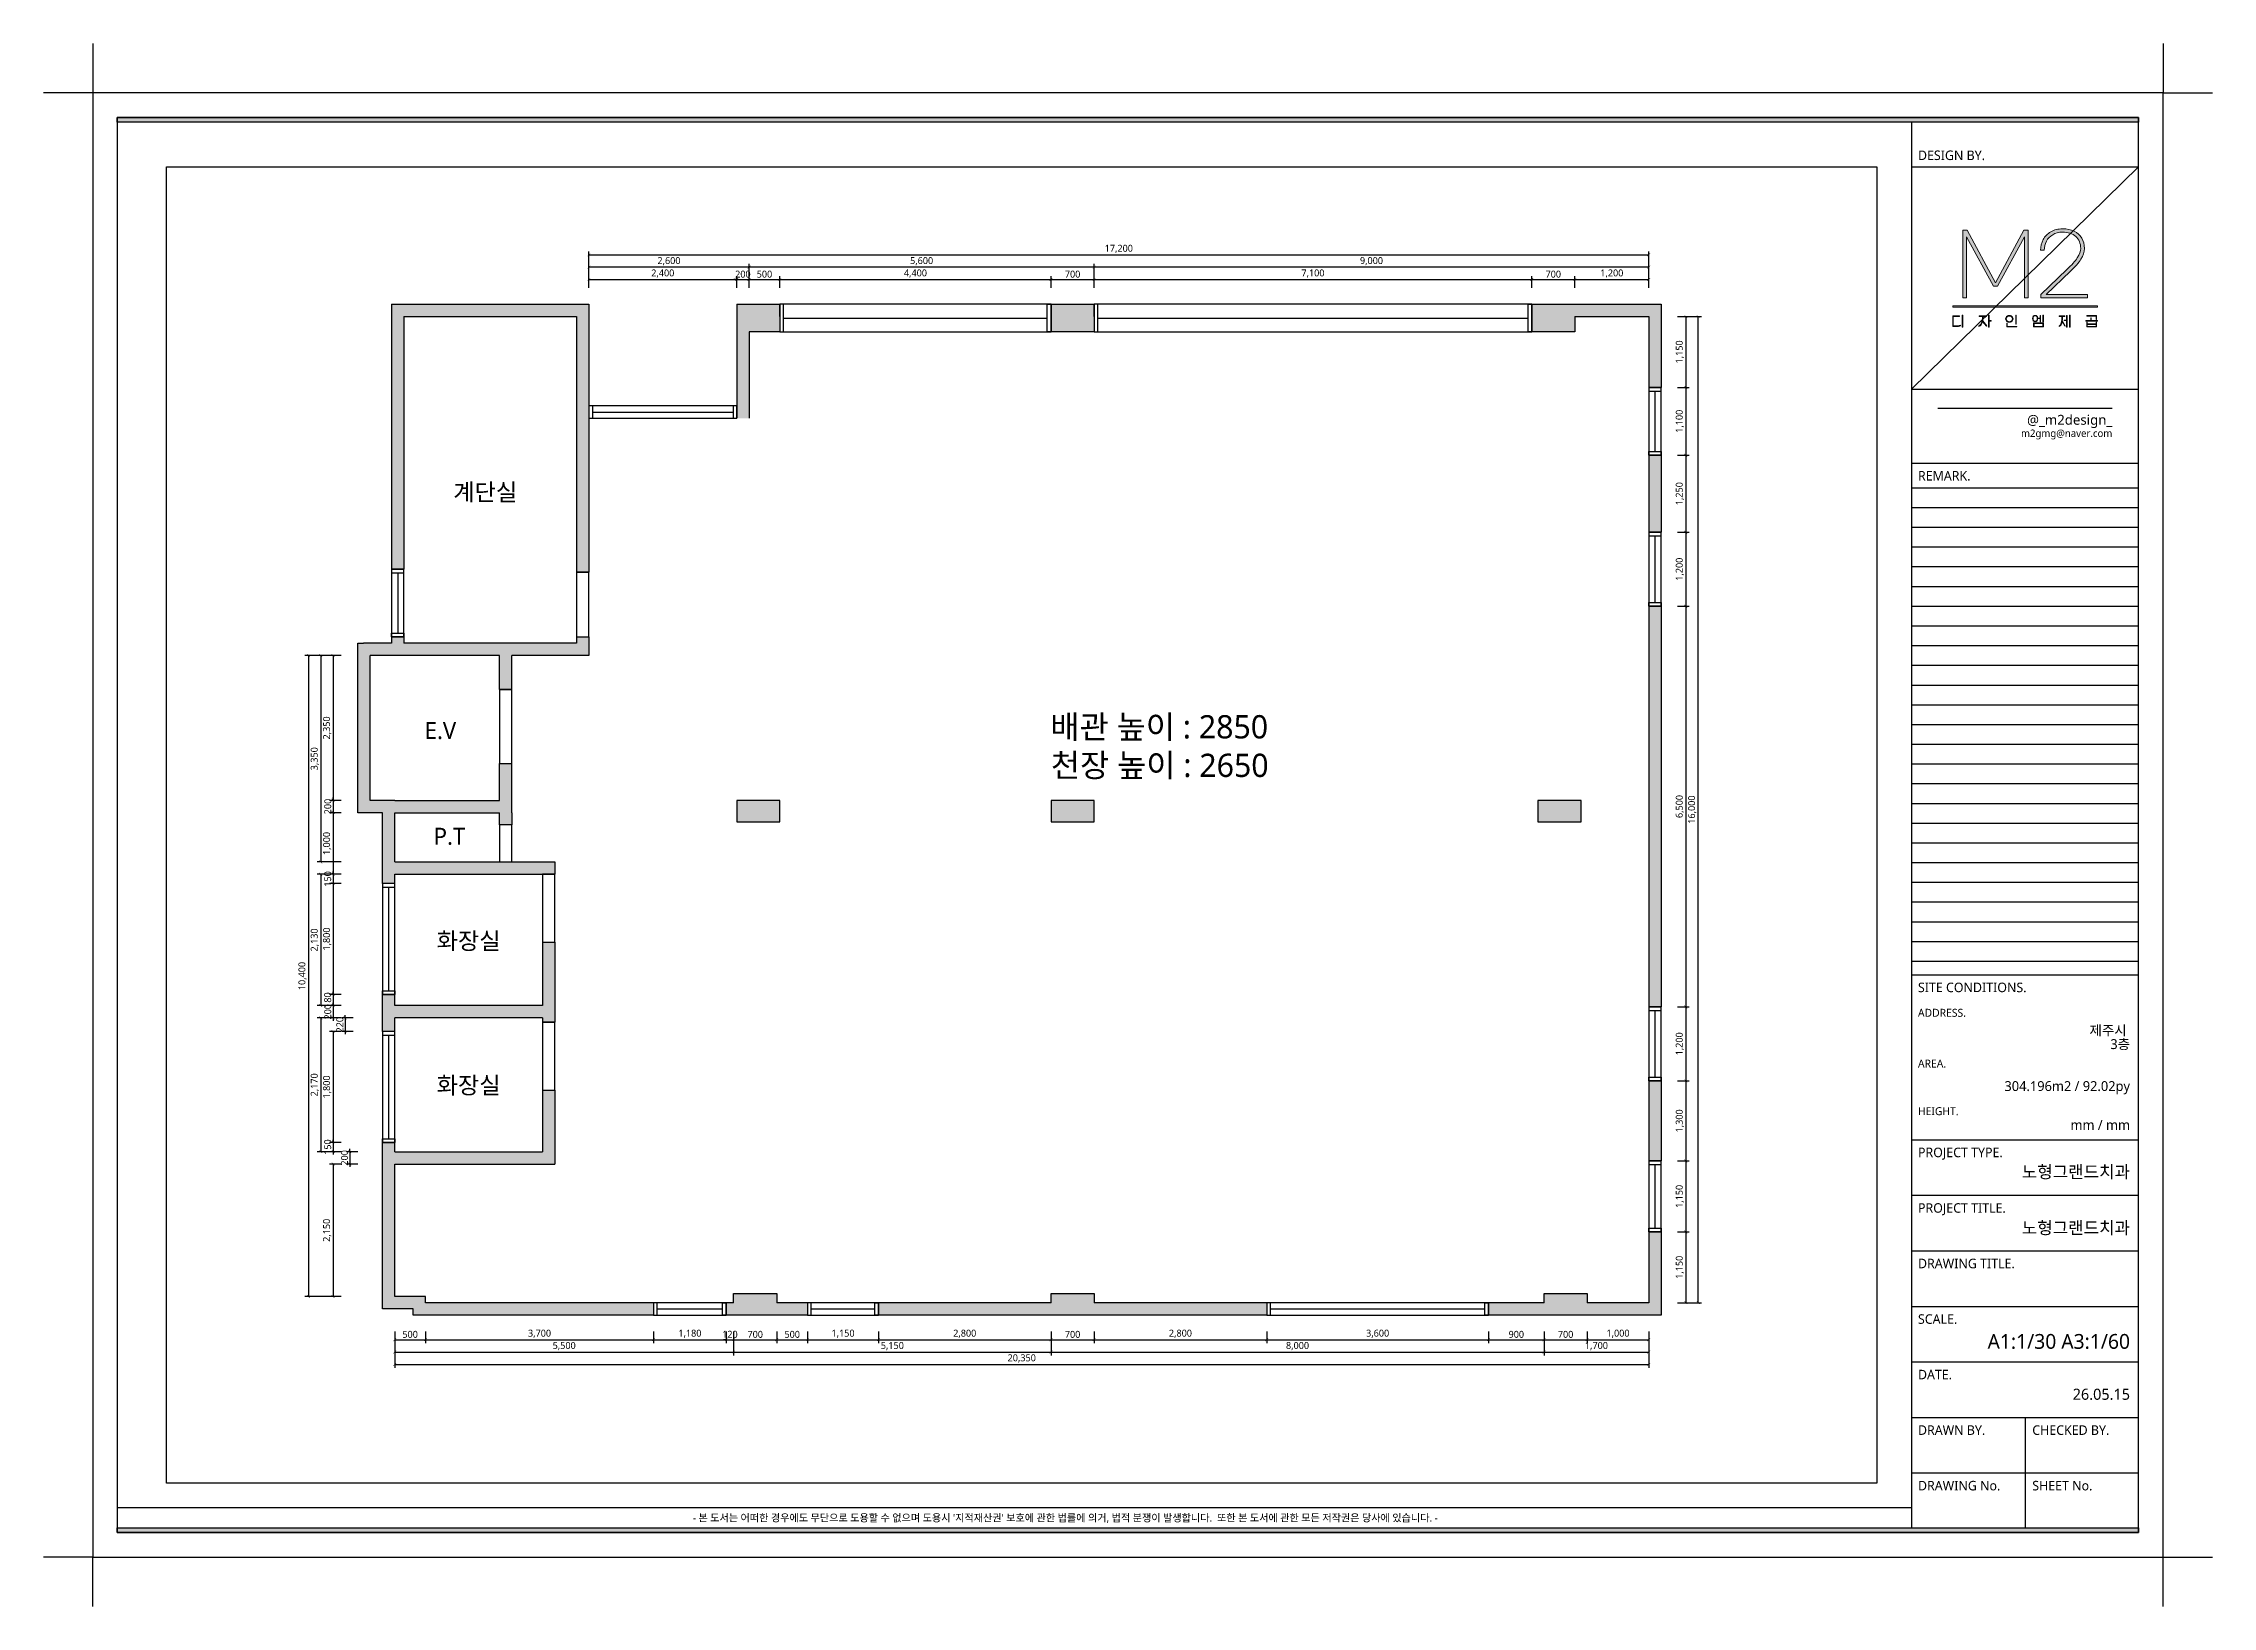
# Model space of a CAD drawing. Header units: metres. Extents: x 11578468 to 47831421, y -58341524 to -14256839.
# Drawn here: x 23719651 to 23754851, y -29149387 to -29124027 of the extents above; entities that cross this region are included whole.
import ezdxf
from ezdxf.enums import TextEntityAlignment as Align

# ---------------------------------------------------------------- set-up
doc = ezdxf.new("R2010")
doc.units = ezdxf.units.M
doc.header["$LTSCALE"] = 50
doc.header["$MEASUREMENT"] = 0
doc.linetypes.add('CEN', pattern=[62, 60, -1, 0, -1])
doc.layers.get('0').update_dxf_attribs({"linetype": 'CONTINUOUS'})
doc.layers.get('DEFPOINTS').update_dxf_attribs({"linetype": 'CONTINUOUS'})
for name, color, linetype in [('0-ELC TEXT', 7, 'CONTINUOUS'), ('3.기호.계단선', 30, 'CONTINUOUS'), ('_U+B808_U+C774_U+C5B4 2', 7, 'CONTINUOUS'), ('CEN', 250, 'CEN'), ('FORM(YOURNAME)-1', 1, 'CONTINUOUS'), ('FORM(YOURNAME)-11', 1, 'CONTINUOUS'), ('wall', 3, 'CONTINUOUS'), ('WIN', 4, 'CONTINUOUS')]:
    doc.layers.add(name, color=color, linetype=linetype)
for name, color, linetype, lineweight in [('DIM', 7, 'CONTINUOUS', 15), ('ha', 8, 'CONTINUOUS', 5), ('wall2', 3, 'CONTINUOUS', 25)]:
    doc.layers.add(name, color=color, linetype=linetype, lineweight=lineweight)
doc.styles.add('N 맑은고딕', font='malgun.ttf')
doc.styles.add('NEW 맑은고딕', font='malgun.ttf')
doc.styles.add('YOURNAME', font='malgun.ttf')
doc.styles.add('맑은 고딕', font='malgun.ttf')
doc.dimstyles.new('JJ IN 45', dxfattribs={"dimscale": 45, "dimtxt": 2.5, "dimasz": 1, "dimexe": 1.25, "dimexo": 1.5, "dimtad": 1, "dimdec": 6, "dimlunit": 6, "dimtxsty": 'N 맑은고딕', "dimblk": 'ARCHTICK', "dimcen": 2.5, "dimclrd": 256, "dimclre": 256, "dimclrt": 256, "dimadec": 0, "dimazin": 0, "dimtfac": 1, "dimtdec": 6, "dimtix": 1, "dimtmove": 0, "dimatfit": 3, "dimldrblk": 'ARCHTICK', "dimfxl": 1, "dimarcsym": 0})

msp = doc.modelspace()

# ---------------------------------------------------------------- texts
at = {"layer": '0-ELC TEXT', "style": '맑은 고딕'}
for s, p in [('배관 높이 : 2850', (23737758.2, -29135113.8)), ('천장 높이 : 2650', (23737766.3, -29135739.2))]:
    msp.add_text(s, height=377.292, dxfattribs=at).set_placement(p, align=Align.MIDDLE_CENTER)

# ---------------------------------------------------------------- blocks, each defined once
blk = doc.blocks.new('block 34')
at = {"layer": '_U+B808_U+C774_U+C5B4 2'}
h = blk.add_hatch(color=35, dxfattribs=at)
h.dxf.hatch_style = 2
h.paths.add_polyline_path([(674.6, -105.53), (675.73, -105.53), (683.42, -119.69), (691.1, -105.53), (692.22, -105.53), (692.22, -123.82), (691.22, -123.82), (691.22, -107.31), (683.97, -120.67), (682.84, -120.67), (675.59, -107.31), (675.59, -123.82), (674.6, -123.82)])
h = blk.add_hatch(color=35, dxfattribs=at)
h.dxf.hatch_style = 2
edge = h.paths.add_edge_path()
edge.add_spline(control_points=[(704.68, -105.78), (705.57, -106.21), (706.25, -106.83), (706.73, -107.63), (707.21, -108.43), (707.45, -109.38), (707.45, -110.46), (707.45, -111.43), (707.14, -112.39), (706.53, -113.34), (705.92, -114.29), (704.98, -115.38), (703.7, -116.62), (703.7, -116.62), (697.12, -122.91), (697.12, -122.91), (697.12, -122.91), (708.26, -122.91), (708.26, -122.91), (708.26, -122.91), (708.26, -123.82), (708.26, -123.82), (708.26, -123.82), (695.66, -123.82), (695.66, -123.82), (695.66, -123.82), (695.66, -122.91), (695.66, -122.91), (695.66, -122.91), (702.73, -116.15), (702.73, -116.15), (703.99, -114.93), (704.93, -113.86), (705.54, -112.95), (706.15, -112.03), (706.45, -111.2), (706.45, -110.46), (706.45, -109.07), (706.01, -107.98), (705.12, -107.2), (704.23, -106.42), (703.05, -106.03), (701.57, -106.03), (700.53, -106.03), (699.64, -106.26), (698.89, -106.71), (698.15, -107.15), (697.57, -107.75), (697.18, -108.5), (696.79, -109.25), (696.59, -110.06), (696.59, -110.94), (696.59, -110.94), (695.59, -110.94), (695.59, -110.94), (695.59, -109.89), (695.83, -108.93), (696.3, -108.05), (696.77, -107.17), (697.46, -106.46), (698.36, -105.93), (699.26, -105.4), (700.33, -105.13), (701.57, -105.13), (702.76, -105.13), (703.79, -105.35), (704.68, -105.78)], knot_values=[0, 0, 0, 0, 1, 1, 1, 2, 2, 2, 3, 3, 3, 4, 4, 4, 5, 5, 5, 6, 6, 6, 7, 7, 7, 8, 8, 8, 9, 9, 9, 10, 10, 10, 11, 11, 11, 12, 12, 12, 13, 13, 13, 14, 14, 14, 15, 15, 15, 16, 16, 16, 17, 17, 17, 18, 18, 18, 19, 19, 19, 20, 20, 20, 21, 21, 21, 22, 22, 22, 22], degree=3, periodic=0)
at = {"layer": '_U+B808_U+C774_U+C5B4 2', "lineweight": 0}
blk.add_lwpolyline([(674.6, -105.53), (675.73, -105.53), (683.42, -119.69), (691.1, -105.53), (692.22, -105.53), (692.22, -123.82), (691.22, -123.82), (691.22, -107.31), (683.97, -120.67), (682.84, -120.67), (675.59, -107.31), (675.59, -123.82), (674.6, -123.82), (674.6, -105.53)], dxfattribs=at)
blk.add_open_spline([(704.68, -105.78), (705.57, -106.21), (706.25, -106.83), (706.73, -107.63), (707.21, -108.43), (707.45, -109.38), (707.45, -110.46), (707.45, -111.43), (707.14, -112.39), (706.53, -113.34), (705.92, -114.29), (704.98, -115.38), (703.7, -116.62), (703.7, -116.62), (697.12, -122.91), (697.12, -122.91), (697.12, -122.91), (708.26, -122.91), (708.26, -122.91), (708.26, -122.91), (708.26, -123.82), (708.26, -123.82), (708.26, -123.82), (695.66, -123.82), (695.66, -123.82), (695.66, -123.82), (695.66, -122.91), (695.66, -122.91), (695.66, -122.91), (702.73, -116.15), (702.73, -116.15), (703.99, -114.93), (704.93, -113.86), (705.54, -112.95), (706.15, -112.03), (706.45, -111.2), (706.45, -110.46), (706.45, -109.07), (706.01, -107.98), (705.12, -107.2), (704.23, -106.42), (703.05, -106.03), (701.57, -106.03), (700.53, -106.03), (699.64, -106.26), (698.89, -106.71), (698.15, -107.15), (697.57, -107.75), (697.18, -108.5), (696.79, -109.25), (696.59, -110.06), (696.59, -110.94), (696.59, -110.94), (695.59, -110.94), (695.59, -110.94), (695.59, -109.89), (695.83, -108.93), (696.3, -108.05), (696.77, -107.17), (697.46, -106.46), (698.36, -105.93), (699.26, -105.4), (700.33, -105.13), (701.57, -105.13), (702.76, -105.13), (703.79, -105.35), (704.68, -105.78)], degree=3, knots=[0, 0, 0, 0, 1, 1, 1, 2, 2, 2, 3, 3, 3, 4, 4, 4, 5, 5, 5, 6, 6, 6, 7, 7, 7, 8, 8, 8, 9, 9, 9, 10, 10, 10, 11, 11, 11, 12, 12, 12, 13, 13, 13, 14, 14, 14, 15, 15, 15, 16, 16, 16, 17, 17, 17, 18, 18, 18, 19, 19, 19, 20, 20, 20, 21, 21, 21, 22, 22, 22, 22], dxfattribs=at)
blk = doc.blocks.new('block 35')
at = {"layer": '_U+B808_U+C774_U+C5B4 2'}
h = blk.add_hatch(color=35, dxfattribs=at)
h.dxf.hatch_style = 2
edge = h.paths.add_edge_path()
edge.add_spline(control_points=[(673.72, -128.8), (673.72, -128.8), (672, -128.8), (672, -128.8), (672, -128.8), (672, -131.36), (672, -131.36), (672, -131.36), (673.14, -131.36), (673.14, -131.36), (673.29, -131.36), (673.44, -131.34), (673.6, -131.31), (673.75, -131.28), (673.88, -131.24), (673.98, -131.2), (673.98, -131.2), (673.98, -131.35), (673.98, -131.35), (673.88, -131.4), (673.75, -131.44), (673.6, -131.47), (673.45, -131.49), (673.3, -131.51), (673.14, -131.51), (673.14, -131.51), (671.83, -131.51), (671.83, -131.51), (671.83, -131.51), (671.83, -128.65), (671.83, -128.65), (671.83, -128.65), (673.72, -128.65), (673.72, -128.65), (673.72, -128.65), (673.72, -128.8), (673.72, -128.8)], knot_values=[0, 0, 0, 0, 1, 1, 1, 2, 2, 2, 3, 3, 3, 4, 4, 4, 5, 5, 5, 6, 6, 6, 7, 7, 7, 8, 8, 8, 9, 9, 9, 10, 10, 10, 11, 11, 11, 12, 12, 12, 12], degree=3, periodic=0)
h.paths.add_polyline_path([(674.54, -131.73), (674.38, -131.74), (674.38, -128.5), (674.54, -128.5)])
h = blk.add_hatch(color=35, dxfattribs=at)
h.dxf.hatch_style = 2
edge = h.paths.add_edge_path()
edge.add_spline(control_points=[(679.96, -130.01), (679.96, -130.01), (681.09, -131.37), (681.09, -131.37), (681.09, -131.37), (680.96, -131.47), (680.96, -131.47), (680.96, -131.47), (679.92, -130.19), (679.92, -130.19), (679.82, -130.57), (679.69, -130.87), (679.52, -131.09), (679.35, -131.32), (679.14, -131.46), (678.9, -131.51), (678.9, -131.51), (678.9, -131.36), (678.9, -131.36), (679.11, -131.3), (679.3, -131.16), (679.45, -130.93), (679.6, -130.7), (679.71, -130.39), (679.79, -130.03), (679.86, -129.66), (679.91, -129.25), (679.91, -128.8), (679.91, -128.8), (678.97, -128.8), (678.97, -128.8), (678.97, -128.8), (678.97, -128.65), (678.97, -128.65), (678.97, -128.65), (681, -128.65), (681, -128.65), (681, -128.65), (681, -128.8), (681, -128.8), (681, -128.8), (680.07, -128.8), (680.07, -128.8), (680.06, -129.26), (680.03, -129.66), (679.96, -130.01)], knot_values=[0, 0, 0, 0, 1, 1, 1, 2, 2, 2, 3, 3, 3, 4, 4, 4, 5, 5, 5, 6, 6, 6, 7, 7, 7, 8, 8, 8, 9, 9, 9, 10, 10, 10, 11, 11, 11, 12, 12, 12, 13, 13, 13, 14, 14, 14, 15, 15, 15, 15], degree=3, periodic=0)
h.paths.add_polyline_path([(682.21, -130.06), (681.69, -130.06), (681.69, -131.73), (681.54, -131.73), (681.54, -128.5), (681.69, -128.5), (681.69, -129.92), (682.21, -129.92)])
h = blk.add_hatch(color=35, dxfattribs=at)
h.dxf.hatch_style = 2
edge = h.paths.add_edge_path()
edge.add_spline(control_points=[(687.69, -128.68), (687.84, -128.76), (687.95, -128.87), (688.03, -129.01), (688.11, -129.15), (688.15, -129.3), (688.15, -129.47), (688.15, -129.64), (688.11, -129.8), (688.03, -129.94), (687.95, -130.08), (687.84, -130.19), (687.69, -130.27), (687.54, -130.35), (687.36, -130.39), (687.15, -130.39), (686.95, -130.39), (686.77, -130.35), (686.62, -130.27), (686.47, -130.19), (686.36, -130.08), (686.28, -129.94), (686.2, -129.8), (686.16, -129.64), (686.16, -129.47), (686.16, -129.3), (686.2, -129.15), (686.28, -129.01), (686.36, -128.87), (686.47, -128.76), (686.62, -128.68), (686.77, -128.6), (686.95, -128.56), (687.15, -128.56), (687.36, -128.56), (687.54, -128.6), (687.69, -128.68)], knot_values=[0, 0, 0, 0, 1, 1, 1, 2, 2, 2, 3, 3, 3, 4, 4, 4, 5, 5, 5, 6, 6, 6, 7, 7, 7, 8, 8, 8, 9, 9, 9, 10, 10, 10, 11, 11, 11, 12, 12, 12, 12], degree=3, periodic=0)
edge = h.paths.add_edge_path()
edge.add_spline(control_points=[(686.72, -128.79), (686.59, -128.86), (686.49, -128.95), (686.43, -129.07), (686.36, -129.18), (686.32, -129.32), (686.32, -129.47), (686.32, -129.63), (686.36, -129.76), (686.43, -129.88), (686.49, -130), (686.59, -130.09), (686.72, -130.15), (686.84, -130.22), (686.99, -130.25), (687.15, -130.25), (687.32, -130.25), (687.46, -130.22), (687.59, -130.15), (687.72, -130.09), (687.81, -130), (687.88, -129.88), (687.95, -129.76), (687.98, -129.63), (687.98, -129.47), (687.98, -129.32), (687.95, -129.18), (687.88, -129.07), (687.81, -128.95), (687.72, -128.86), (687.59, -128.79), (687.46, -128.73), (687.32, -128.7), (687.15, -128.7), (686.99, -128.7), (686.84, -128.73), (686.72, -128.79)], knot_values=[0, 0, 0, 0, 1, 1, 1, 2, 2, 2, 3, 3, 3, 4, 4, 4, 5, 5, 5, 6, 6, 6, 7, 7, 7, 8, 8, 8, 9, 9, 9, 10, 10, 10, 11, 11, 11, 12, 12, 12, 12], degree=3, periodic=0)
h.paths.add_polyline_path([(686.6, -131.51), (689.15, -131.51), (689.15, -131.66), (686.44, -131.66), (686.44, -130.66), (686.6, -130.66)])
h.paths.add_polyline_path([(689.03, -130.91), (688.87, -130.91), (688.87, -128.5), (689.03, -128.5)])
h = blk.add_hatch(color=35, dxfattribs=at)
h.dxf.hatch_style = 2
edge = h.paths.add_edge_path()
edge.add_spline(control_points=[(694.67, -130), (694.55, -130.16), (694.37, -130.23), (694.14, -130.23), (693.91, -130.23), (693.73, -130.16), (693.61, -130), (693.48, -129.84), (693.42, -129.64), (693.42, -129.39), (693.42, -129.14), (693.48, -128.94), (693.61, -128.78), (693.73, -128.62), (693.91, -128.54), (694.14, -128.54), (694.35, -128.54), (694.51, -128.61), (694.63, -128.74), (694.75, -128.87), (694.83, -129.04), (694.85, -129.25), (694.85, -129.25), (695.45, -129.25), (695.45, -129.25), (695.45, -129.25), (695.45, -128.52), (695.45, -128.52), (695.45, -128.52), (695.61, -128.52), (695.61, -128.52), (695.61, -128.52), (695.61, -130.29), (695.61, -130.29), (695.61, -130.29), (695.45, -130.29), (695.45, -130.29), (695.45, -130.29), (695.45, -129.4), (695.45, -129.4), (695.45, -129.4), (694.86, -129.4), (694.86, -129.4), (694.85, -129.64), (694.79, -129.85), (694.67, -130)], knot_values=[0, 0, 0, 0, 1, 1, 1, 2, 2, 2, 3, 3, 3, 4, 4, 4, 5, 5, 5, 6, 6, 6, 7, 7, 7, 8, 8, 8, 9, 9, 9, 10, 10, 10, 11, 11, 11, 12, 12, 12, 13, 13, 13, 14, 14, 14, 15, 15, 15, 15], degree=3, periodic=0)
edge = h.paths.add_edge_path()
edge.add_spline(control_points=[(693.73, -129.9), (693.83, -130.03), (693.97, -130.09), (694.14, -130.09), (694.31, -130.09), (694.45, -130.03), (694.55, -129.9), (694.65, -129.78), (694.7, -129.61), (694.7, -129.39), (694.7, -129.17), (694.65, -129), (694.55, -128.87), (694.45, -128.75), (694.31, -128.69), (694.14, -128.69), (693.97, -128.69), (693.83, -128.75), (693.73, -128.87), (693.63, -129), (693.58, -129.17), (693.58, -129.39), (693.58, -129.61), (693.63, -129.78), (693.73, -129.9)], knot_values=[0, 0, 0, 0, 1, 1, 1, 2, 2, 2, 3, 3, 3, 4, 4, 4, 5, 5, 5, 6, 6, 6, 7, 7, 7, 8, 8, 8, 8], degree=3, periodic=0)
h.paths.add_polyline_path([(693.69, -130.55), (696.36, -130.55), (696.36, -131.66), (693.69, -131.66)])
h.paths.add_polyline_path([(693.85, -131.51), (696.2, -131.51), (696.2, -130.7), (693.85, -130.7)])
h.paths.add_polyline_path([(696.36, -128.5), (696.36, -130.32), (696.2, -130.32), (696.2, -128.5)])
h = blk.add_hatch(color=35, dxfattribs=at)
h.dxf.hatch_style = 2
edge = h.paths.add_edge_path()
edge.add_spline(control_points=[(701.46, -129.93), (701.46, -129.93), (702.28, -131.39), (702.28, -131.39), (702.28, -131.39), (702.15, -131.47), (702.15, -131.47), (702.15, -131.47), (701.43, -130.17), (701.43, -130.17), (701.3, -130.94), (701.03, -131.39), (700.63, -131.51), (700.63, -131.51), (700.63, -131.35), (700.63, -131.35), (700.88, -131.26), (701.06, -130.99), (701.18, -130.55), (701.3, -130.1), (701.37, -129.52), (701.37, -128.8), (701.37, -128.8), (700.67, -128.8), (700.67, -128.8), (700.67, -128.8), (700.67, -128.65), (700.67, -128.65), (700.67, -128.65), (702.19, -128.65), (702.19, -128.65), (702.19, -128.65), (702.19, -128.8), (702.19, -128.8), (702.19, -128.8), (701.53, -128.8), (701.53, -128.8), (701.52, -129.25), (701.5, -129.63), (701.46, -129.93)], knot_values=[0, 0, 0, 0, 1, 1, 1, 2, 2, 2, 3, 3, 3, 4, 4, 4, 5, 5, 5, 6, 6, 6, 7, 7, 7, 8, 8, 8, 9, 9, 9, 10, 10, 10, 11, 11, 11, 12, 12, 12, 13, 13, 13, 13], degree=3, periodic=0)
h.paths.add_polyline_path([(702.59, -128.52), (702.75, -128.52), (702.75, -131.68), (702.59, -131.68), (702.59, -129.95), (702, -129.95), (702, -129.8), (702.59, -129.8)])
h.paths.add_polyline_path([(703.61, -128.5), (703.61, -131.73), (703.45, -131.73), (703.45, -128.5)])
h = blk.add_hatch(color=35, dxfattribs=at)
h.dxf.hatch_style = 2
h.paths.add_polyline_path([(711.02, -129.93), (711.02, -130.07), (707.82, -130.07), (707.82, -129.93), (709.16, -129.93), (709.16, -129.2), (709.32, -129.2), (709.32, -129.93)])
h.paths.add_polyline_path([(710.61, -128.72), (708.07, -128.72), (708.07, -128.57), (710.77, -128.57), (710.77, -129.64), (710.61, -129.64)])
h.paths.add_polyline_path([(710.61, -130.36), (710.77, -130.36), (710.77, -131.66), (708.08, -131.66), (708.08, -130.36), (708.24, -130.36), (708.24, -130.83), (710.61, -130.83)])
h.paths.add_polyline_path([(710.61, -131.52), (710.61, -130.97), (708.24, -130.97), (708.24, -131.52)])
at = {"layer": '_U+B808_U+C774_U+C5B4 2', "lineweight": 0}
for points in [[(674.54, -131.73), (674.38, -131.74), (674.38, -128.5), (674.54, -128.5), (674.54, -131.73)], [(682.21, -130.06), (681.69, -130.06), (681.69, -131.73), (681.54, -131.73), (681.54, -128.5), (681.69, -128.5), (681.69, -129.92), (682.21, -129.92), (682.21, -130.06)], [(689.03, -130.91), (688.87, -130.91), (688.87, -128.5), (689.03, -128.5), (689.03, -130.91)], [(696.36, -128.5), (696.36, -130.32), (696.2, -130.32), (696.2, -128.5), (696.36, -128.5)], [(702.59, -128.52), (702.75, -128.52), (702.75, -131.68), (702.59, -131.68), (702.59, -129.95), (702, -129.95), (702, -129.8), (702.59, -129.8), (702.59, -128.52)], [(703.61, -128.5), (703.61, -131.73), (703.45, -131.73), (703.45, -128.5), (703.61, -128.5)], [(710.61, -128.72), (708.07, -128.72), (708.07, -128.57), (710.77, -128.57), (710.77, -129.64), (710.61, -129.64), (710.61, -128.72)], [(686.6, -131.51), (689.15, -131.51), (689.15, -131.66), (686.44, -131.66), (686.44, -130.66), (686.6, -130.66), (686.6, -131.51)], [(693.69, -130.55), (696.36, -130.55), (696.36, -131.66), (693.69, -131.66), (693.69, -130.55)], [(693.85, -131.51), (696.2, -131.51), (696.2, -130.7), (693.85, -130.7), (693.85, -131.51)], [(711.02, -129.93), (711.02, -130.07), (707.82, -130.07), (707.82, -129.93), (709.16, -129.93), (709.16, -129.2), (709.32, -129.2), (709.32, -129.93), (711.02, -129.93)], [(710.61, -130.36), (710.77, -130.36), (710.77, -131.66), (708.08, -131.66), (708.08, -130.36), (708.24, -130.36), (708.24, -130.83), (710.61, -130.83), (710.61, -130.36)], [(710.61, -131.52), (710.61, -130.97), (708.24, -130.97), (708.24, -131.52), (710.61, -131.52)]]:
    blk.add_lwpolyline(points, dxfattribs=at)
for points, knots in [([(673.72, -128.8), (673.72, -128.8), (672, -128.8), (672, -128.8), (672, -128.8), (672, -131.36), (672, -131.36), (672, -131.36), (673.14, -131.36), (673.14, -131.36), (673.29, -131.36), (673.44, -131.34), (673.6, -131.31), (673.75, -131.28), (673.88, -131.24), (673.98, -131.2), (673.98, -131.2), (673.98, -131.35), (673.98, -131.35), (673.88, -131.4), (673.75, -131.44), (673.6, -131.47), (673.45, -131.49), (673.3, -131.51), (673.14, -131.51), (673.14, -131.51), (671.83, -131.51), (671.83, -131.51), (671.83, -131.51), (671.83, -128.65), (671.83, -128.65), (671.83, -128.65), (673.72, -128.65), (673.72, -128.65), (673.72, -128.65), (673.72, -128.8), (673.72, -128.8)], [0, 0, 0, 0, 1, 1, 1, 2, 2, 2, 3, 3, 3, 4, 4, 4, 5, 5, 5, 6, 6, 6, 7, 7, 7, 8, 8, 8, 9, 9, 9, 10, 10, 10, 11, 11, 11, 12, 12, 12, 12]), ([(679.96, -130.01), (679.96, -130.01), (681.09, -131.37), (681.09, -131.37), (681.09, -131.37), (680.96, -131.47), (680.96, -131.47), (680.96, -131.47), (679.92, -130.19), (679.92, -130.19), (679.82, -130.57), (679.69, -130.87), (679.52, -131.09), (679.35, -131.32), (679.14, -131.46), (678.9, -131.51), (678.9, -131.51), (678.9, -131.36), (678.9, -131.36), (679.11, -131.3), (679.3, -131.16), (679.45, -130.93), (679.6, -130.7), (679.71, -130.39), (679.79, -130.03), (679.86, -129.66), (679.91, -129.25), (679.91, -128.8), (679.91, -128.8), (678.97, -128.8), (678.97, -128.8), (678.97, -128.8), (678.97, -128.65), (678.97, -128.65), (678.97, -128.65), (681, -128.65), (681, -128.65), (681, -128.65), (681, -128.8), (681, -128.8), (681, -128.8), (680.07, -128.8), (680.07, -128.8), (680.06, -129.26), (680.03, -129.66), (679.96, -130.01)], [0, 0, 0, 0, 1, 1, 1, 2, 2, 2, 3, 3, 3, 4, 4, 4, 5, 5, 5, 6, 6, 6, 7, 7, 7, 8, 8, 8, 9, 9, 9, 10, 10, 10, 11, 11, 11, 12, 12, 12, 13, 13, 13, 14, 14, 14, 15, 15, 15, 15]), ([(687.69, -128.68), (687.84, -128.76), (687.95, -128.87), (688.03, -129.01), (688.11, -129.15), (688.15, -129.3), (688.15, -129.47), (688.15, -129.64), (688.11, -129.8), (688.03, -129.94), (687.95, -130.08), (687.84, -130.19), (687.69, -130.27), (687.54, -130.35), (687.36, -130.39), (687.15, -130.39), (686.95, -130.39), (686.77, -130.35), (686.62, -130.27), (686.47, -130.19), (686.36, -130.08), (686.28, -129.94), (686.2, -129.8), (686.16, -129.64), (686.16, -129.47), (686.16, -129.3), (686.2, -129.15), (686.28, -129.01), (686.36, -128.87), (686.47, -128.76), (686.62, -128.68), (686.77, -128.6), (686.95, -128.56), (687.15, -128.56), (687.36, -128.56), (687.54, -128.6), (687.69, -128.68)], [0, 0, 0, 0, 1, 1, 1, 2, 2, 2, 3, 3, 3, 4, 4, 4, 5, 5, 5, 6, 6, 6, 7, 7, 7, 8, 8, 8, 9, 9, 9, 10, 10, 10, 11, 11, 11, 12, 12, 12, 12]), ([(686.72, -128.79), (686.59, -128.86), (686.49, -128.95), (686.43, -129.07), (686.36, -129.18), (686.32, -129.32), (686.32, -129.47), (686.32, -129.63), (686.36, -129.76), (686.43, -129.88), (686.49, -130), (686.59, -130.09), (686.72, -130.15), (686.84, -130.22), (686.99, -130.25), (687.15, -130.25), (687.32, -130.25), (687.46, -130.22), (687.59, -130.15), (687.72, -130.09), (687.81, -130), (687.88, -129.88), (687.95, -129.76), (687.98, -129.63), (687.98, -129.47), (687.98, -129.32), (687.95, -129.18), (687.88, -129.07), (687.81, -128.95), (687.72, -128.86), (687.59, -128.79), (687.46, -128.73), (687.32, -128.7), (687.15, -128.7), (686.99, -128.7), (686.84, -128.73), (686.72, -128.79)], [0, 0, 0, 0, 1, 1, 1, 2, 2, 2, 3, 3, 3, 4, 4, 4, 5, 5, 5, 6, 6, 6, 7, 7, 7, 8, 8, 8, 9, 9, 9, 10, 10, 10, 11, 11, 11, 12, 12, 12, 12]), ([(694.67, -130), (694.55, -130.16), (694.37, -130.23), (694.14, -130.23), (693.91, -130.23), (693.73, -130.16), (693.61, -130), (693.48, -129.84), (693.42, -129.64), (693.42, -129.39), (693.42, -129.14), (693.48, -128.94), (693.61, -128.78), (693.73, -128.62), (693.91, -128.54), (694.14, -128.54), (694.35, -128.54), (694.51, -128.61), (694.63, -128.74), (694.75, -128.87), (694.83, -129.04), (694.85, -129.25), (694.85, -129.25), (695.45, -129.25), (695.45, -129.25), (695.45, -129.25), (695.45, -128.52), (695.45, -128.52), (695.45, -128.52), (695.61, -128.52), (695.61, -128.52), (695.61, -128.52), (695.61, -130.29), (695.61, -130.29), (695.61, -130.29), (695.45, -130.29), (695.45, -130.29), (695.45, -130.29), (695.45, -129.4), (695.45, -129.4), (695.45, -129.4), (694.86, -129.4), (694.86, -129.4), (694.85, -129.64), (694.79, -129.85), (694.67, -130)], [0, 0, 0, 0, 1, 1, 1, 2, 2, 2, 3, 3, 3, 4, 4, 4, 5, 5, 5, 6, 6, 6, 7, 7, 7, 8, 8, 8, 9, 9, 9, 10, 10, 10, 11, 11, 11, 12, 12, 12, 13, 13, 13, 14, 14, 14, 15, 15, 15, 15]), ([(693.73, -129.9), (693.83, -130.03), (693.97, -130.09), (694.14, -130.09), (694.31, -130.09), (694.45, -130.03), (694.55, -129.9), (694.65, -129.78), (694.7, -129.61), (694.7, -129.39), (694.7, -129.17), (694.65, -129), (694.55, -128.87), (694.45, -128.75), (694.31, -128.69), (694.14, -128.69), (693.97, -128.69), (693.83, -128.75), (693.73, -128.87), (693.63, -129), (693.58, -129.17), (693.58, -129.39), (693.58, -129.61), (693.63, -129.78), (693.73, -129.9)], [0, 0, 0, 0, 1, 1, 1, 2, 2, 2, 3, 3, 3, 4, 4, 4, 5, 5, 5, 6, 6, 6, 7, 7, 7, 8, 8, 8, 8]), ([(701.46, -129.93), (701.46, -129.93), (702.28, -131.39), (702.28, -131.39), (702.28, -131.39), (702.15, -131.47), (702.15, -131.47), (702.15, -131.47), (701.43, -130.17), (701.43, -130.17), (701.3, -130.94), (701.03, -131.39), (700.63, -131.51), (700.63, -131.51), (700.63, -131.35), (700.63, -131.35), (700.88, -131.26), (701.06, -130.99), (701.18, -130.55), (701.3, -130.1), (701.37, -129.52), (701.37, -128.8), (701.37, -128.8), (700.67, -128.8), (700.67, -128.8), (700.67, -128.8), (700.67, -128.65), (700.67, -128.65), (700.67, -128.65), (702.19, -128.65), (702.19, -128.65), (702.19, -128.65), (702.19, -128.8), (702.19, -128.8), (702.19, -128.8), (701.53, -128.8), (701.53, -128.8), (701.52, -129.25), (701.5, -129.63), (701.46, -129.93)], [0, 0, 0, 0, 1, 1, 1, 2, 2, 2, 3, 3, 3, 4, 4, 4, 5, 5, 5, 6, 6, 6, 7, 7, 7, 8, 8, 8, 9, 9, 9, 10, 10, 10, 11, 11, 11, 12, 12, 12, 13, 13, 13, 13])]:
    blk.add_open_spline(points, degree=3, knots=knots, dxfattribs=at)
blk = doc.blocks.new('block 33')
at = {"layer": '_U+B808_U+C774_U+C5B4 2'}
for name in ['block 34', 'block 35']:
    blk.add_blockref(name, (0, 0), dxfattribs=at)
blk = doc.blocks.new('block 32')
at = {"layer": '_U+B808_U+C774_U+C5B4 2'}
h = blk.add_hatch(color=35, dxfattribs=at)
h.dxf.hatch_style = 2
h.paths.add_polyline_path([(711.02, -126.32), (671.83, -126.32), (671.83, -125.91), (711.02, -125.91)])
at = {"layer": '_U+B808_U+C774_U+C5B4 2', "lineweight": 0}
blk.add_lwpolyline([(711.02, -126.32), (671.83, -126.32), (671.83, -125.91), (711.02, -125.91), (711.02, -126.32)], dxfattribs=at)
at = {"layer": '_U+B808_U+C774_U+C5B4 2'}
blk.add_blockref('block 33', (0, 0), dxfattribs=at)
blk = doc.blocks.new('FORM-ELEVATION')
at = {"layer": 'FORM(YOURNAME)-11'}
h = blk.add_hatch(color=256, dxfattribs=at)
h.dxf.hatch_style = 1
h.paths.add_polyline_path([(-10309, 35708), (71691, 35708), (71691, 35508), (-10309, 35508)])
h.paths.add_polyline_path([(-10309, -21492), (71691, -21492), (71691, -21692), (-10309, -21692)])
at = {"layer": 'DEFPOINTS', "color": 158}
for p, q in [((62481, 35508), (62481, -21492)), ((62481, 33708), (71691, 33708)), ((62481, 24686), (71691, 33708)), ((62481, 24686), (71691, 24686)), ((62481, 20686), (71691, 20686)), ((62481, 19886), (71691, 19886)), ((62481, 19086), (71691, 19086)), ((62481, 18286), (71691, 18286)), ((62481, 17486), (71691, 17486)), ((62481, 16686), (71691, 16686)), ((62481, 15886), (71691, 15886)), ((62481, 15086), (71691, 15086)), ((62481, 14286), (71691, 14286)), ((62481, 13486), (71691, 13486)), ((62481, 12686), (71691, 12686)), ((62481, 11886), (71691, 11886)), ((62481, 11086), (71691, 11086)), ((62481, 10286), (71691, 10286)), ((62481, 9486), (71691, 9486)), ((62481, 8686), (71691, 8686)), ((62481, 7886), (71691, 7886)), ((62481, 7086), (71691, 7086)), ((62481, 6286), (71691, 6286)), ((62481, 5486), (71691, 5486)), ((62481, 4686), (71691, 4686)), ((62481, 3886), (71691, 3886)), ((62481, 3086), (71691, 3086)), ((62481, 2286), (71691, 2286)), ((62481, 1486), (71691, 1486)), ((62481, -20692), (-10309, -20692))]:
    blk.add_line(p, q, dxfattribs=at)
at = {"layer": 'DEFPOINTS', "color": 1}
for points in [[(-11309, 38708), (-11309, 36708), (-13309, 36708)], [(72691, 38708), (72691, 36708), (74691, 36708)], [(-11309, -24692), (-11309, -22692), (-13309, -22692)], [(72691, -24692), (72691, -22692), (74691, -22692)]]:
    blk.add_lwpolyline(points, dxfattribs=at)
at = {"layer": 'DEFPOINTS', "color": 158}
blk.add_lwpolyline([(-10309, -21692), (71691, -21692), (71691, 35708), (-10309, 35708)], close=True, dxfattribs=at)
at = {"layer": 'DEFPOINTS'}
blk.add_lwpolyline([(-8309, 33708), (61071, 33708), (61071, -19692), (-8309, -19692)], close=True, dxfattribs=at)
at = {"layer": 'FORM(YOURNAME)-11', "color": 251}
blk.add_line((63550, 23916), (70622, 23916), dxfattribs=at)
at = {"layer": 'FORM(YOURNAME)-11', "color": 14}
for p, q in [((62481, 21686), (71691, 21686)), ((62481, 937), (71691, 937)), ((62481, -5756), (71691, -5756)), ((62481, -8009), (71691, -8009)), ((62481, -10261), (71691, -10261)), ((62481, -12514), (71691, -12514)), ((62481, -14766), (71691, -14766)), ((62481, -17019), (71691, -17019)), ((67086, -17019), (67086, -21492)), ((62481, -19271), (71691, -19271))]:
    blk.add_line(p, q, dxfattribs=at)
at = {"layer": 'FORM(YOURNAME)-11', "color": 250}
blk.add_lwpolyline([(-11309, -22692), (72691, -22692), (72691, 36708), (-11309, 36708)], close=True, dxfattribs=at)
at = {"layer": 'FORM(YOURNAME)-11'}
for points in [[(-10309, 35708), (71691, 35708), (71691, 35508), (-10309, 35508)], [(-10309, -21492), (71691, -21492), (71691, -21692), (-10309, -21692)]]:
    blk.add_lwpolyline(points, close=True, dxfattribs=at)
at = {"layer": '_U+B808_U+C774_U+C5B4 2', "xscale": 150, "yscale": 150, "zscale": 150}
blk.add_blockref('block 32', (-36628, 46957), dxfattribs=at)
at = {"layer": 'FORM(YOURNAME)-11', "color": 14, "style": 'YOURNAME'}
for s, height, p in [('DESIGN BY.', 386.1, (62739, 34170)), ('REMARK.', 386.1, (62739, 21172)), ('SITE CONDITIONS.', 386.14, (62739, 422)), ('PROJECT TYPE.', 386.14, (62739, -6271)), ('PROJECT TITLE.', 386.14, (62739, -8524)), ('DRAWING TITLE.', 386.14, (62739, -10776)), ('SCALE.', 386.1, (62739, -13029)), ('DATE.', 386.1, (62739, -15281)), ('DRAWN BY.', 386.1, (62739, -17534)), ('CHECKED BY.', 386.14, (67376, -17534)), ('DRAWING No.', 386.14, (62739, -19786)), ('SHEET No.', 386.1, (67376, -19786))]:
    blk.add_text(s, height=height, dxfattribs=at).set_placement(p, align=Align.MIDDLE_LEFT)
for s, height, width, p in [('m2gmg@naver.com', 300, 0.995, (70622, 22747)), ('@_m2design_', 400, 1.03, (70622, 23242))]:
    blk.add_text(s, height=height, dxfattribs=dict(at, width=width)).set_placement(p, align=Align.RIGHT)
at = {"layer": 'FORM(YOURNAME)-11', "color": 251, "style": 'YOURNAME'}
for s, p in [('ADDRESS.', (62739, -608)), ('AREA.', (62739, -2667)), ('HEIGHT.', (62739, -4598))]:
    blk.add_text(s, height=321.8, dxfattribs=at).set_placement(p, align=Align.MIDDLE_LEFT)
at = {"layer": 'FORM(YOURNAME)-11', "color": 1, "style": 'YOURNAME'}
blk.add_text("- 본 도서는 어떠한 경우에도 무단으로 도용할 수 없으며 도용시 '지적재산권' 보호에 관한 법률에 의거, 법적 분쟁이 발생합니다.  또한 본 도서에 관한 모든 저작권은 당사에 있습니다. -", height=300, dxfattribs=at).set_placement((28146, -21092), align=Align.MIDDLE_CENTER)
at = {"layer": 'FORM(YOURNAME)-11', "color": 3, "style": 'YOURNAME'}
for tag, height, p in [('2', 451, (71041, -1863)), ('1', 451, (71041, -1219)), ('3', 451, (71041, -3150)), ('4', 451, (71041, -5081)), ('5', 515, (71041, -7398)), ('6', 515, (71041, -9650)), ('7', 515, (71041, -11903)), ('8', 515, (71041, -14155)), ('9', 515, (71041, -16408)), ('10', 515, (66791, -18596)), ('11', 515, (71041, -18660)), ('12', 515, (66791, -20848)), ('13', 515, (71041, -20848))]:
    blk.add_attdef(tag, text='', height=height, dxfattribs=at).set_placement(p, align=Align.MIDDLE_RIGHT)
blk = doc.blocks.new('*U356')
at = {"layer": 'WIN', "linetype": 'Continuous'}
blk.add_line((60, 100), (1120, 100), dxfattribs=at)
for points in [[(0, 0), (1180, 0), (1180, 200), (0, 200)], [(0, 0), (60, 0), (60, 200), (0, 200)], [(1180, 0), (1120, 0), (1120, 200), (1180, 200)]]:
    blk.add_lwpolyline(points, close=True, dxfattribs=at)
blk = doc.blocks.new('*U1959')
at = {"layer": 'WIN', "linetype": 'Continuous'}
blk.add_line((60, 100), (1090, 100), dxfattribs=at)
for points in [[(0, 0), (1150, 0), (1150, 200), (0, 200)], [(0, 0), (60, 0), (60, 200), (0, 200)], [(1150, 0), (1090, 0), (1090, 200), (1150, 200)]]:
    blk.add_lwpolyline(points, close=True, dxfattribs=at)
blk = doc.blocks.new('*U359')
at = {"layer": 'WIN', "linetype": 'Continuous'}
blk.add_line((60, 100), (3540, 100), dxfattribs=at)
for points in [[(0, 0), (3600, 0), (3600, 200), (0, 200)], [(0, 0), (60, 0), (60, 200), (0, 200)], [(3600, 0), (3540, 0), (3540, 200), (3600, 200)]]:
    blk.add_lwpolyline(points, close=True, dxfattribs=at)
blk = doc.blocks.new('*U357')
at = {"layer": 'WIN', "linetype": 'Continuous'}
blk.add_line((60, -25), (4340, -25), dxfattribs=at)
for points in [[(0, -250), (4400, -250), (4400, 200), (0, 200)], [(0, -250), (60, -250), (60, 200), (0, 200)], [(4400, -250), (4340, -250), (4340, 200), (4400, 200)]]:
    blk.add_lwpolyline(points, close=True, dxfattribs=at)
blk = doc.blocks.new('*U358')
at = {"layer": 'WIN', "linetype": 'Continuous'}
blk.add_line((60, -25), (7040, -25), dxfattribs=at)
for points in [[(0, -250), (7100, -250), (7100, 200), (0, 200)], [(0, -250), (60, -250), (60, 200), (0, 200)], [(7100, -250), (7040, -250), (7040, 200), (7100, 200)]]:
    blk.add_lwpolyline(points, close=True, dxfattribs=at)
blk = doc.blocks.new('*U1961')
at = {"layer": 'WIN', "linetype": 'Continuous'}
blk.add_line((60, 100), (1740, 100), dxfattribs=at)
for points in [[(0, 0), (1800, 0), (1800, 200), (0, 200)], [(0, 0), (60, 0), (60, 200), (0, 200)], [(1800, 0), (1740, 0), (1740, 200), (1800, 200)]]:
    blk.add_lwpolyline(points, close=True, dxfattribs=at)
blk = doc.blocks.new('*U1962')
at = {"layer": 'WIN', "linetype": 'Continuous'}
blk.add_line((60, 100), (1040, 100), dxfattribs=at)
for points in [[(0, 0), (1100, 0), (1100, 200), (0, 200)], [(0, 0), (60, 0), (60, 200), (0, 200)], [(1100, 0), (1040, 0), (1040, 200), (1100, 200)]]:
    blk.add_lwpolyline(points, close=True, dxfattribs=at)
blk = doc.blocks.new('*U1960')
at = {"layer": 'WIN', "linetype": 'Continuous'}
blk.add_line((60, 100), (1140, 100), dxfattribs=at)
for points in [[(0, 0), (1200, 0), (1200, 200), (0, 200)], [(0, 0), (60, 0), (60, 200), (0, 200)], [(1200, 0), (1140, 0), (1140, 200), (1200, 200)]]:
    blk.add_lwpolyline(points, close=True, dxfattribs=at)
blk = doc.blocks.new('_ArchTick')
at = {"color": 0, "linetype": 'ByBlock', "const_width": 0.15}
blk.add_lwpolyline([(-0.5, -0.5), (0.5, 0.5)], dxfattribs=at)
blk = doc.blocks.new('*D366')
at = {"layer": 'DEFPOINTS', "color": 0, "transparency": 16777216}
for p in [(23725352, -29144857), (23725852, -29144857), (23725852, -29145057)]:
    blk.add_point(p, dxfattribs=at)
at = {"layer": 'DIM', "lineweight": -2, "transparency": 16777216}
for p, q in [((23725352, -29144924), (23725352, -29145113)), ((23725352, -29145057), (23725852, -29145057)), ((23725852, -29144924), (23725852, -29145113))]:
    blk.add_line(p, q, dxfattribs=at)
at = {"layer": 'DIM', "lineweight": -2, "transparency": 16777216, "xscale": 45, "yscale": 45, "zscale": 45, "rotation": 180}
blk.add_blockref('_ArchTick', (23725352, -29145057), dxfattribs=at)
at = {"layer": 'DIM', "lineweight": -2, "transparency": 16777216, "xscale": 45, "yscale": 45, "zscale": 45}
blk.add_blockref('_ArchTick', (23725852, -29145057), dxfattribs=at)
at = {"layer": 'DIM', "transparency": 16777216, "insert": (23725602, -29144971), "char_height": 112.5, "attachment_point": 5, "style": 'N 맑은고딕'}
blk.add_mtext('500', dxfattribs=at)
blk = doc.blocks.new('*D367')
at = {"layer": 'DEFPOINTS', "color": 0, "transparency": 16777216}
for p in [(23725852, -29144857), (23729552, -29144857), (23729552, -29145057)]:
    blk.add_point(p, dxfattribs=at)
at = {"layer": 'DIM', "lineweight": -2, "transparency": 16777216}
for p, q in [((23725852, -29144924), (23725852, -29145113)), ((23725852, -29145057), (23729552, -29145057)), ((23729552, -29144924), (23729552, -29145113))]:
    blk.add_line(p, q, dxfattribs=at)
at = {"layer": 'DIM', "lineweight": -2, "transparency": 16777216, "xscale": 45, "yscale": 45, "zscale": 45, "rotation": 180}
blk.add_blockref('_ArchTick', (23725852, -29145057), dxfattribs=at)
at = {"layer": 'DIM', "lineweight": -2, "transparency": 16777216, "xscale": 45, "yscale": 45, "zscale": 45}
blk.add_blockref('_ArchTick', (23729552, -29145057), dxfattribs=at)
at = {"layer": 'DIM', "transparency": 16777216, "insert": (23727702, -29144961), "char_height": 112.5, "attachment_point": 5, "style": 'N 맑은고딕'}
blk.add_mtext('3,700', dxfattribs=at)
blk = doc.blocks.new('*D368')
at = {"layer": 'DEFPOINTS', "color": 0, "transparency": 16777216}
for p in [(23729552, -29144857), (23730732, -29144857), (23730732, -29145057)]:
    blk.add_point(p, dxfattribs=at)
at = {"layer": 'DIM', "lineweight": -2, "transparency": 16777216}
for p, q in [((23729552, -29144924), (23729552, -29145113)), ((23729552, -29145057), (23730732, -29145057)), ((23730732, -29144924), (23730732, -29145113))]:
    blk.add_line(p, q, dxfattribs=at)
at = {"layer": 'DIM', "lineweight": -2, "transparency": 16777216, "xscale": 45, "yscale": 45, "zscale": 45, "rotation": 180}
blk.add_blockref('_ArchTick', (23729552, -29145057), dxfattribs=at)
at = {"layer": 'DIM', "lineweight": -2, "transparency": 16777216, "xscale": 45, "yscale": 45, "zscale": 45}
blk.add_blockref('_ArchTick', (23730732, -29145057), dxfattribs=at)
at = {"layer": 'DIM', "transparency": 16777216, "insert": (23730142, -29144961), "char_height": 112.5, "attachment_point": 5, "style": 'N 맑은고딕'}
blk.add_mtext('1,180', dxfattribs=at)
blk = doc.blocks.new('*D369')
at = {"layer": 'DEFPOINTS', "color": 0, "transparency": 16777216}
for p in [(23730732, -29144857), (23730852, -29144857), (23730852, -29145057)]:
    blk.add_point(p, dxfattribs=at)
at = {"layer": 'DIM', "lineweight": -2, "transparency": 16777216}
for p, q in [((23730732, -29145057), (23730687, -29145057)), ((23730732, -29144924), (23730732, -29145113)), ((23730732, -29145057), (23730852, -29145057)), ((23730852, -29144924), (23730852, -29145113)), ((23730852, -29145057), (23730897, -29145057))]:
    blk.add_line(p, q, dxfattribs=at)
at = {"layer": 'DIM', "lineweight": -2, "transparency": 16777216, "xscale": 45, "yscale": 45, "zscale": 45}
blk.add_blockref('_ArchTick', (23730732, -29145057), dxfattribs=at)
at = {"layer": 'DIM', "lineweight": -2, "transparency": 16777216, "xscale": 45, "yscale": 45, "zscale": 45, "rotation": 180}
blk.add_blockref('_ArchTick', (23730852, -29145057), dxfattribs=at)
at = {"layer": 'DIM', "transparency": 16777216, "insert": (23730792, -29144970), "char_height": 112.5, "attachment_point": 5, "style": 'N 맑은고딕'}
blk.add_mtext('120', dxfattribs=at)
blk = doc.blocks.new('*D370')
at = {"layer": 'DEFPOINTS', "color": 0, "transparency": 16777216}
for p in [(23730852, -29144857), (23731552, -29144857), (23731552, -29145057)]:
    blk.add_point(p, dxfattribs=at)
at = {"layer": 'DIM', "lineweight": -2, "transparency": 16777216}
for p, q in [((23730852, -29144924), (23730852, -29145113)), ((23730852, -29145057), (23731552, -29145057)), ((23731552, -29144924), (23731552, -29145113))]:
    blk.add_line(p, q, dxfattribs=at)
at = {"layer": 'DIM', "lineweight": -2, "transparency": 16777216, "xscale": 45, "yscale": 45, "zscale": 45, "rotation": 180}
blk.add_blockref('_ArchTick', (23730852, -29145057), dxfattribs=at)
at = {"layer": 'DIM', "lineweight": -2, "transparency": 16777216, "xscale": 45, "yscale": 45, "zscale": 45}
blk.add_blockref('_ArchTick', (23731552, -29145057), dxfattribs=at)
at = {"layer": 'DIM', "transparency": 16777216, "insert": (23731202, -29144971), "char_height": 112.5, "attachment_point": 5, "style": 'N 맑은고딕'}
blk.add_mtext('700', dxfattribs=at)
blk = doc.blocks.new('*D371')
at = {"layer": 'DEFPOINTS', "color": 0, "transparency": 16777216}
for p in [(23731552, -29144857), (23732052, -29144857), (23732052, -29145057)]:
    blk.add_point(p, dxfattribs=at)
at = {"layer": 'DIM', "lineweight": -2, "transparency": 16777216}
for p, q in [((23731552, -29144924), (23731552, -29145113)), ((23731552, -29145057), (23732052, -29145057)), ((23732052, -29144924), (23732052, -29145113))]:
    blk.add_line(p, q, dxfattribs=at)
at = {"layer": 'DIM', "lineweight": -2, "transparency": 16777216, "xscale": 45, "yscale": 45, "zscale": 45, "rotation": 180}
blk.add_blockref('_ArchTick', (23731552, -29145057), dxfattribs=at)
at = {"layer": 'DIM', "lineweight": -2, "transparency": 16777216, "xscale": 45, "yscale": 45, "zscale": 45}
blk.add_blockref('_ArchTick', (23732052, -29145057), dxfattribs=at)
at = {"layer": 'DIM', "transparency": 16777216, "insert": (23731802, -29144971), "char_height": 112.5, "attachment_point": 5, "style": 'N 맑은고딕'}
blk.add_mtext('500', dxfattribs=at)
blk = doc.blocks.new('*D372')
at = {"layer": 'DEFPOINTS', "color": 0, "transparency": 16777216}
for p in [(23732052, -29144857), (23733202, -29144857), (23733202, -29145057)]:
    blk.add_point(p, dxfattribs=at)
at = {"layer": 'DIM', "lineweight": -2, "transparency": 16777216}
for p, q in [((23732052, -29144924), (23732052, -29145113)), ((23732052, -29145057), (23733202, -29145057)), ((23733202, -29144924), (23733202, -29145113))]:
    blk.add_line(p, q, dxfattribs=at)
at = {"layer": 'DIM', "lineweight": -2, "transparency": 16777216, "xscale": 45, "yscale": 45, "zscale": 45, "rotation": 180}
blk.add_blockref('_ArchTick', (23732052, -29145057), dxfattribs=at)
at = {"layer": 'DIM', "lineweight": -2, "transparency": 16777216, "xscale": 45, "yscale": 45, "zscale": 45}
blk.add_blockref('_ArchTick', (23733202, -29145057), dxfattribs=at)
at = {"layer": 'DIM', "transparency": 16777216, "insert": (23732627, -29144961), "char_height": 112.5, "attachment_point": 5, "style": 'N 맑은고딕'}
blk.add_mtext('1,150', dxfattribs=at)
blk = doc.blocks.new('*D373')
at = {"layer": 'DEFPOINTS', "color": 0, "transparency": 16777216}
for p in [(23733202, -29144857), (23736002, -29144857), (23736002, -29145057)]:
    blk.add_point(p, dxfattribs=at)
at = {"layer": 'DIM', "lineweight": -2, "transparency": 16777216}
for p, q in [((23733202, -29144924), (23733202, -29145113)), ((23733202, -29145057), (23736002, -29145057)), ((23736002, -29144924), (23736002, -29145113))]:
    blk.add_line(p, q, dxfattribs=at)
at = {"layer": 'DIM', "lineweight": -2, "transparency": 16777216, "xscale": 45, "yscale": 45, "zscale": 45, "rotation": 180}
blk.add_blockref('_ArchTick', (23733202, -29145057), dxfattribs=at)
at = {"layer": 'DIM', "lineweight": -2, "transparency": 16777216, "xscale": 45, "yscale": 45, "zscale": 45}
blk.add_blockref('_ArchTick', (23736002, -29145057), dxfattribs=at)
at = {"layer": 'DIM', "transparency": 16777216, "insert": (23734602, -29144961), "char_height": 112.5, "attachment_point": 5, "style": 'N 맑은고딕'}
blk.add_mtext('2,800', dxfattribs=at)
blk = doc.blocks.new('*D374')
at = {"layer": 'DEFPOINTS', "color": 0, "transparency": 16777216}
for p in [(23736002, -29144857), (23736702, -29144857), (23736702, -29145057)]:
    blk.add_point(p, dxfattribs=at)
at = {"layer": 'DIM', "lineweight": -2, "transparency": 16777216}
for p, q in [((23736002, -29144924), (23736002, -29145113)), ((23736002, -29145057), (23736702, -29145057)), ((23736702, -29144924), (23736702, -29145113))]:
    blk.add_line(p, q, dxfattribs=at)
at = {"layer": 'DIM', "lineweight": -2, "transparency": 16777216, "xscale": 45, "yscale": 45, "zscale": 45, "rotation": 180}
blk.add_blockref('_ArchTick', (23736002, -29145057), dxfattribs=at)
at = {"layer": 'DIM', "lineweight": -2, "transparency": 16777216, "xscale": 45, "yscale": 45, "zscale": 45}
blk.add_blockref('_ArchTick', (23736702, -29145057), dxfattribs=at)
at = {"layer": 'DIM', "transparency": 16777216, "insert": (23736352, -29144971), "char_height": 112.5, "attachment_point": 5, "style": 'N 맑은고딕'}
blk.add_mtext('700', dxfattribs=at)
blk = doc.blocks.new('*D375')
at = {"layer": 'DEFPOINTS', "color": 0, "transparency": 16777216}
for p in [(23736702, -29144857), (23739502, -29144857), (23739502, -29145057)]:
    blk.add_point(p, dxfattribs=at)
at = {"layer": 'DIM', "lineweight": -2, "transparency": 16777216}
for p, q in [((23736702, -29144924), (23736702, -29145113)), ((23736702, -29145057), (23739502, -29145057)), ((23739502, -29144924), (23739502, -29145113))]:
    blk.add_line(p, q, dxfattribs=at)
at = {"layer": 'DIM', "lineweight": -2, "transparency": 16777216, "xscale": 45, "yscale": 45, "zscale": 45, "rotation": 180}
blk.add_blockref('_ArchTick', (23736702, -29145057), dxfattribs=at)
at = {"layer": 'DIM', "lineweight": -2, "transparency": 16777216, "xscale": 45, "yscale": 45, "zscale": 45}
blk.add_blockref('_ArchTick', (23739502, -29145057), dxfattribs=at)
at = {"layer": 'DIM', "transparency": 16777216, "insert": (23738102, -29144961), "char_height": 112.5, "attachment_point": 5, "style": 'N 맑은고딕'}
blk.add_mtext('2,800', dxfattribs=at)
blk = doc.blocks.new('*D376')
at = {"layer": 'DEFPOINTS', "color": 0, "transparency": 16777216}
for p in [(23739502, -29144857), (23743102, -29144857), (23743102, -29145057)]:
    blk.add_point(p, dxfattribs=at)
at = {"layer": 'DIM', "lineweight": -2, "transparency": 16777216}
for p, q in [((23739502, -29144924), (23739502, -29145113)), ((23739502, -29145057), (23743102, -29145057)), ((23743102, -29144924), (23743102, -29145113))]:
    blk.add_line(p, q, dxfattribs=at)
at = {"layer": 'DIM', "lineweight": -2, "transparency": 16777216, "xscale": 45, "yscale": 45, "zscale": 45, "rotation": 180}
blk.add_blockref('_ArchTick', (23739502, -29145057), dxfattribs=at)
at = {"layer": 'DIM', "lineweight": -2, "transparency": 16777216, "xscale": 45, "yscale": 45, "zscale": 45}
blk.add_blockref('_ArchTick', (23743102, -29145057), dxfattribs=at)
at = {"layer": 'DIM', "transparency": 16777216, "insert": (23741302, -29144961), "char_height": 112.5, "attachment_point": 5, "style": 'N 맑은고딕'}
blk.add_mtext('3,600', dxfattribs=at)
blk = doc.blocks.new('*D377')
at = {"layer": 'DEFPOINTS', "color": 0, "transparency": 16777216}
for p in [(23743102, -29144857), (23744002, -29144857), (23744002, -29145057)]:
    blk.add_point(p, dxfattribs=at)
at = {"layer": 'DIM', "lineweight": -2, "transparency": 16777216}
for p, q in [((23743102, -29144924), (23743102, -29145113)), ((23743102, -29145057), (23744002, -29145057)), ((23744002, -29144924), (23744002, -29145113))]:
    blk.add_line(p, q, dxfattribs=at)
at = {"layer": 'DIM', "lineweight": -2, "transparency": 16777216, "xscale": 45, "yscale": 45, "zscale": 45, "rotation": 180}
blk.add_blockref('_ArchTick', (23743102, -29145057), dxfattribs=at)
at = {"layer": 'DIM', "lineweight": -2, "transparency": 16777216, "xscale": 45, "yscale": 45, "zscale": 45}
blk.add_blockref('_ArchTick', (23744002, -29145057), dxfattribs=at)
at = {"layer": 'DIM', "transparency": 16777216, "insert": (23743552, -29144971), "char_height": 112.5, "attachment_point": 5, "style": 'N 맑은고딕'}
blk.add_mtext('900', dxfattribs=at)
blk = doc.blocks.new('*D378')
at = {"layer": 'DEFPOINTS', "color": 0, "transparency": 16777216}
for p in [(23744002, -29144857), (23744702, -29144857), (23744702, -29145057)]:
    blk.add_point(p, dxfattribs=at)
at = {"layer": 'DIM', "lineweight": -2, "transparency": 16777216}
for p, q in [((23744002, -29144924), (23744002, -29145113)), ((23744002, -29145057), (23744702, -29145057)), ((23744702, -29144924), (23744702, -29145113))]:
    blk.add_line(p, q, dxfattribs=at)
at = {"layer": 'DIM', "lineweight": -2, "transparency": 16777216, "xscale": 45, "yscale": 45, "zscale": 45, "rotation": 180}
blk.add_blockref('_ArchTick', (23744002, -29145057), dxfattribs=at)
at = {"layer": 'DIM', "lineweight": -2, "transparency": 16777216, "xscale": 45, "yscale": 45, "zscale": 45}
blk.add_blockref('_ArchTick', (23744702, -29145057), dxfattribs=at)
at = {"layer": 'DIM', "transparency": 16777216, "insert": (23744352, -29144971), "char_height": 112.5, "attachment_point": 5, "style": 'N 맑은고딕'}
blk.add_mtext('700', dxfattribs=at)
blk = doc.blocks.new('*D379')
at = {"layer": 'DEFPOINTS', "color": 0, "transparency": 16777216}
for p in [(23744702, -29144857), (23745702, -29144857), (23745702, -29145057)]:
    blk.add_point(p, dxfattribs=at)
at = {"layer": 'DIM', "lineweight": -2, "transparency": 16777216}
for p, q in [((23744702, -29144924), (23744702, -29145113)), ((23744702, -29145057), (23745702, -29145057)), ((23745702, -29144924), (23745702, -29145113))]:
    blk.add_line(p, q, dxfattribs=at)
at = {"layer": 'DIM', "lineweight": -2, "transparency": 16777216, "xscale": 45, "yscale": 45, "zscale": 45, "rotation": 180}
blk.add_blockref('_ArchTick', (23744702, -29145057), dxfattribs=at)
at = {"layer": 'DIM', "lineweight": -2, "transparency": 16777216, "xscale": 45, "yscale": 45, "zscale": 45}
blk.add_blockref('_ArchTick', (23745702, -29145057), dxfattribs=at)
at = {"layer": 'DIM', "transparency": 16777216, "insert": (23745202, -29144961), "char_height": 112.5, "attachment_point": 5, "style": 'N 맑은고딕'}
blk.add_mtext('1,000', dxfattribs=at)
blk = doc.blocks.new('*D380')
at = {"layer": 'DEFPOINTS', "color": 0, "transparency": 16777216}
for p in [(23725352, -29144857), (23730852, -29144857), (23730852, -29145257)]:
    blk.add_point(p, dxfattribs=at)
at = {"layer": 'DIM', "lineweight": -2, "transparency": 16777216}
for p, q in [((23725352, -29144924), (23725352, -29145313)), ((23730852, -29144924), (23730852, -29145313)), ((23725352, -29145257), (23730852, -29145257))]:
    blk.add_line(p, q, dxfattribs=at)
at = {"layer": 'DIM', "lineweight": -2, "transparency": 16777216, "xscale": 45, "yscale": 45, "zscale": 45, "rotation": 180}
blk.add_blockref('_ArchTick', (23725352, -29145257), dxfattribs=at)
at = {"layer": 'DIM', "lineweight": -2, "transparency": 16777216, "xscale": 45, "yscale": 45, "zscale": 45}
blk.add_blockref('_ArchTick', (23730852, -29145257), dxfattribs=at)
at = {"layer": 'DIM', "transparency": 16777216, "insert": (23728102, -29145161), "char_height": 112.5, "attachment_point": 5, "style": 'N 맑은고딕'}
blk.add_mtext('5,500', dxfattribs=at)
blk = doc.blocks.new('*D381')
at = {"layer": 'DEFPOINTS', "color": 0, "transparency": 16777216}
for p in [(23730852, -29144857), (23736002, -29144857), (23736002, -29145257)]:
    blk.add_point(p, dxfattribs=at)
at = {"layer": 'DIM', "lineweight": -2, "transparency": 16777216}
for p, q in [((23730852, -29144924), (23730852, -29145313)), ((23736002, -29144924), (23736002, -29145313)), ((23730852, -29145257), (23736002, -29145257))]:
    blk.add_line(p, q, dxfattribs=at)
at = {"layer": 'DIM', "lineweight": -2, "transparency": 16777216, "xscale": 45, "yscale": 45, "zscale": 45, "rotation": 180}
blk.add_blockref('_ArchTick', (23730852, -29145257), dxfattribs=at)
at = {"layer": 'DIM', "lineweight": -2, "transparency": 16777216, "xscale": 45, "yscale": 45, "zscale": 45}
blk.add_blockref('_ArchTick', (23736002, -29145257), dxfattribs=at)
at = {"layer": 'DIM', "transparency": 16777216, "insert": (23733427, -29145161), "char_height": 112.5, "attachment_point": 5, "style": 'N 맑은고딕'}
blk.add_mtext('5,150', dxfattribs=at)
blk = doc.blocks.new('*D382')
at = {"layer": 'DEFPOINTS', "color": 0, "transparency": 16777216}
for p in [(23736002, -29144857), (23744002, -29144857), (23744002, -29145257)]:
    blk.add_point(p, dxfattribs=at)
at = {"layer": 'DIM', "lineweight": -2, "transparency": 16777216}
for p, q in [((23736002, -29144924), (23736002, -29145313)), ((23744002, -29144924), (23744002, -29145313)), ((23736002, -29145257), (23744002, -29145257))]:
    blk.add_line(p, q, dxfattribs=at)
at = {"layer": 'DIM', "lineweight": -2, "transparency": 16777216, "xscale": 45, "yscale": 45, "zscale": 45, "rotation": 180}
blk.add_blockref('_ArchTick', (23736002, -29145257), dxfattribs=at)
at = {"layer": 'DIM', "lineweight": -2, "transparency": 16777216, "xscale": 45, "yscale": 45, "zscale": 45}
blk.add_blockref('_ArchTick', (23744002, -29145257), dxfattribs=at)
at = {"layer": 'DIM', "transparency": 16777216, "insert": (23740002, -29145161), "char_height": 112.5, "attachment_point": 5, "style": 'N 맑은고딕'}
blk.add_mtext('8,000', dxfattribs=at)
blk = doc.blocks.new('*D383')
at = {"layer": 'DEFPOINTS', "color": 0, "transparency": 16777216}
for p in [(23744002, -29144857), (23745702, -29144857), (23745702, -29145257)]:
    blk.add_point(p, dxfattribs=at)
at = {"layer": 'DIM', "lineweight": -2, "transparency": 16777216}
for p, q in [((23744002, -29144924), (23744002, -29145313)), ((23745702, -29144924), (23745702, -29145313)), ((23744002, -29145257), (23745702, -29145257))]:
    blk.add_line(p, q, dxfattribs=at)
at = {"layer": 'DIM', "lineweight": -2, "transparency": 16777216, "xscale": 45, "yscale": 45, "zscale": 45, "rotation": 180}
blk.add_blockref('_ArchTick', (23744002, -29145257), dxfattribs=at)
at = {"layer": 'DIM', "lineweight": -2, "transparency": 16777216, "xscale": 45, "yscale": 45, "zscale": 45}
blk.add_blockref('_ArchTick', (23745702, -29145257), dxfattribs=at)
at = {"layer": 'DIM', "transparency": 16777216, "insert": (23744852, -29145161), "char_height": 112.5, "attachment_point": 5, "style": 'N 맑은고딕'}
blk.add_mtext('1,700', dxfattribs=at)
blk = doc.blocks.new('*D384')
at = {"layer": 'DEFPOINTS', "color": 0, "transparency": 16777216}
for p in [(23725352, -29144857), (23745702, -29144857), (23745702, -29145457)]:
    blk.add_point(p, dxfattribs=at)
at = {"layer": 'DIM', "lineweight": -2, "transparency": 16777216}
for p, q in [((23725352, -29144924), (23725352, -29145513)), ((23745702, -29144924), (23745702, -29145513)), ((23725352, -29145457), (23745702, -29145457))]:
    blk.add_line(p, q, dxfattribs=at)
at = {"layer": 'DIM', "lineweight": -2, "transparency": 16777216, "xscale": 45, "yscale": 45, "zscale": 45, "rotation": 180}
blk.add_blockref('_ArchTick', (23725352, -29145457), dxfattribs=at)
at = {"layer": 'DIM', "lineweight": -2, "transparency": 16777216, "xscale": 45, "yscale": 45, "zscale": 45}
blk.add_blockref('_ArchTick', (23745702, -29145457), dxfattribs=at)
at = {"layer": 'DIM', "transparency": 16777216, "insert": (23735527, -29145361), "char_height": 112.5, "attachment_point": 5, "style": 'N 맑은고딕'}
blk.add_mtext('20,350', dxfattribs=at)
blk = doc.blocks.new('*D385')
at = {"layer": 'DEFPOINTS', "color": 0, "transparency": 16777216}
for p in [(23746102, -29128457), (23746102, -29129607), (23746302, -29129607)]:
    blk.add_point(p, dxfattribs=at)
at = {"layer": 'DIM', "lineweight": -2, "transparency": 16777216}
for p, q in [((23746170, -29128457), (23746358, -29128457)), ((23746302, -29128457), (23746302, -29129607)), ((23746170, -29129607), (23746358, -29129607))]:
    blk.add_line(p, q, dxfattribs=at)
at = {"layer": 'DIM', "lineweight": -2, "transparency": 16777216, "xscale": 45, "yscale": 45, "zscale": 45}
for p, rotation in [((23746302, -29128457), 90), ((23746302, -29129607), 270)]:
    blk.add_blockref('_ArchTick', p, dxfattribs=dict(at, rotation=rotation))
at = {"layer": 'DIM', "transparency": 16777216, "insert": (23746206, -29129032), "char_height": 112.5, "attachment_point": 5, "rotation": 90, "style": 'N 맑은고딕'}
blk.add_mtext('1,150', dxfattribs=at)
blk = doc.blocks.new('*D386')
at = {"layer": 'DEFPOINTS', "color": 0, "transparency": 16777216}
for p in [(23746102, -29129607), (23746102, -29130707), (23746302, -29130707)]:
    blk.add_point(p, dxfattribs=at)
at = {"layer": 'DIM', "lineweight": -2, "transparency": 16777216}
for p, q in [((23746170, -29129607), (23746358, -29129607)), ((23746302, -29129607), (23746302, -29130707)), ((23746170, -29130707), (23746358, -29130707))]:
    blk.add_line(p, q, dxfattribs=at)
at = {"layer": 'DIM', "lineweight": -2, "transparency": 16777216, "xscale": 45, "yscale": 45, "zscale": 45}
for p, rotation in [((23746302, -29129607), 90), ((23746302, -29130707), 270)]:
    blk.add_blockref('_ArchTick', p, dxfattribs=dict(at, rotation=rotation))
at = {"layer": 'DIM', "transparency": 16777216, "insert": (23746206, -29130157), "char_height": 112.5, "attachment_point": 5, "rotation": 90, "style": 'N 맑은고딕'}
blk.add_mtext('1,100', dxfattribs=at)
blk = doc.blocks.new('*D387')
at = {"layer": 'DEFPOINTS', "color": 0, "transparency": 16777216}
for p in [(23746102, -29130707), (23746102, -29131957), (23746302, -29131957)]:
    blk.add_point(p, dxfattribs=at)
at = {"layer": 'DIM', "lineweight": -2, "transparency": 16777216}
for p, q in [((23746170, -29130707), (23746358, -29130707)), ((23746302, -29130707), (23746302, -29131957)), ((23746170, -29131957), (23746358, -29131957))]:
    blk.add_line(p, q, dxfattribs=at)
at = {"layer": 'DIM', "lineweight": -2, "transparency": 16777216, "xscale": 45, "yscale": 45, "zscale": 45}
for p, rotation in [((23746302, -29130707), 90), ((23746302, -29131957), 270)]:
    blk.add_blockref('_ArchTick', p, dxfattribs=dict(at, rotation=rotation))
at = {"layer": 'DIM', "transparency": 16777216, "insert": (23746206, -29131332), "char_height": 112.5, "attachment_point": 5, "rotation": 90, "style": 'N 맑은고딕'}
blk.add_mtext('1,250', dxfattribs=at)
blk = doc.blocks.new('*D388')
at = {"layer": 'DEFPOINTS', "color": 0, "transparency": 16777216}
for p in [(23746102, -29131957), (23746102, -29133157), (23746302, -29133157)]:
    blk.add_point(p, dxfattribs=at)
at = {"layer": 'DIM', "lineweight": -2, "transparency": 16777216}
for p, q in [((23746170, -29131957), (23746358, -29131957)), ((23746302, -29131957), (23746302, -29133157)), ((23746170, -29133157), (23746358, -29133157))]:
    blk.add_line(p, q, dxfattribs=at)
at = {"layer": 'DIM', "lineweight": -2, "transparency": 16777216, "xscale": 45, "yscale": 45, "zscale": 45}
for p, rotation in [((23746302, -29131957), 90), ((23746302, -29133157), 270)]:
    blk.add_blockref('_ArchTick', p, dxfattribs=dict(at, rotation=rotation))
at = {"layer": 'DIM', "transparency": 16777216, "insert": (23746206, -29132557), "char_height": 112.5, "attachment_point": 5, "rotation": 90, "style": 'N 맑은고딕'}
blk.add_mtext('1,200', dxfattribs=at)
blk = doc.blocks.new('*D389')
at = {"layer": 'DEFPOINTS', "color": 0, "transparency": 16777216}
for p in [(23746102, -29133157), (23746102, -29139657), (23746302, -29139657)]:
    blk.add_point(p, dxfattribs=at)
at = {"layer": 'DIM', "lineweight": -2, "transparency": 16777216}
for p, q in [((23746170, -29133157), (23746358, -29133157)), ((23746302, -29133157), (23746302, -29139657)), ((23746170, -29139657), (23746358, -29139657))]:
    blk.add_line(p, q, dxfattribs=at)
at = {"layer": 'DIM', "lineweight": -2, "transparency": 16777216, "xscale": 45, "yscale": 45, "zscale": 45}
for p, rotation in [((23746302, -29133157), 90), ((23746302, -29139657), 270)]:
    blk.add_blockref('_ArchTick', p, dxfattribs=dict(at, rotation=rotation))
at = {"layer": 'DIM', "transparency": 16777216, "insert": (23746206, -29136407), "char_height": 112.5, "attachment_point": 5, "rotation": 90, "style": 'N 맑은고딕'}
blk.add_mtext('6,500', dxfattribs=at)
blk = doc.blocks.new('*D390')
at = {"layer": 'DEFPOINTS', "color": 0, "transparency": 16777216}
for p in [(23746102, -29139657), (23746102, -29140857), (23746302, -29140857)]:
    blk.add_point(p, dxfattribs=at)
at = {"layer": 'DIM', "lineweight": -2, "transparency": 16777216}
for p, q in [((23746170, -29139657), (23746358, -29139657)), ((23746302, -29139657), (23746302, -29140857)), ((23746170, -29140857), (23746358, -29140857))]:
    blk.add_line(p, q, dxfattribs=at)
at = {"layer": 'DIM', "lineweight": -2, "transparency": 16777216, "xscale": 45, "yscale": 45, "zscale": 45}
for p, rotation in [((23746302, -29139657), 90), ((23746302, -29140857), 270)]:
    blk.add_blockref('_ArchTick', p, dxfattribs=dict(at, rotation=rotation))
at = {"layer": 'DIM', "transparency": 16777216, "insert": (23746206, -29140257), "char_height": 112.5, "attachment_point": 5, "rotation": 90, "style": 'N 맑은고딕'}
blk.add_mtext('1,200', dxfattribs=at)
blk = doc.blocks.new('*D391')
at = {"layer": 'DEFPOINTS', "color": 0, "transparency": 16777216}
for p in [(23746102, -29140857), (23746102, -29142157), (23746302, -29142157)]:
    blk.add_point(p, dxfattribs=at)
at = {"layer": 'DIM', "lineweight": -2, "transparency": 16777216}
for p, q in [((23746170, -29140857), (23746358, -29140857)), ((23746302, -29140857), (23746302, -29142157)), ((23746170, -29142157), (23746358, -29142157))]:
    blk.add_line(p, q, dxfattribs=at)
at = {"layer": 'DIM', "lineweight": -2, "transparency": 16777216, "xscale": 45, "yscale": 45, "zscale": 45}
for p, rotation in [((23746302, -29140857), 90), ((23746302, -29142157), 270)]:
    blk.add_blockref('_ArchTick', p, dxfattribs=dict(at, rotation=rotation))
at = {"layer": 'DIM', "transparency": 16777216, "insert": (23746206, -29141507), "char_height": 112.5, "attachment_point": 5, "rotation": 90, "style": 'N 맑은고딕'}
blk.add_mtext('1,300', dxfattribs=at)
blk = doc.blocks.new('*D392')
at = {"layer": 'DEFPOINTS', "color": 0, "transparency": 16777216}
for p in [(23746102, -29142157), (23746102, -29143307), (23746302, -29143307)]:
    blk.add_point(p, dxfattribs=at)
at = {"layer": 'DIM', "lineweight": -2, "transparency": 16777216}
for p, q in [((23746170, -29142157), (23746358, -29142157)), ((23746302, -29142157), (23746302, -29143307)), ((23746170, -29143307), (23746358, -29143307))]:
    blk.add_line(p, q, dxfattribs=at)
at = {"layer": 'DIM', "lineweight": -2, "transparency": 16777216, "xscale": 45, "yscale": 45, "zscale": 45}
for p, rotation in [((23746302, -29142157), 90), ((23746302, -29143307), 270)]:
    blk.add_blockref('_ArchTick', p, dxfattribs=dict(at, rotation=rotation))
at = {"layer": 'DIM', "transparency": 16777216, "insert": (23746206, -29142732), "char_height": 112.5, "attachment_point": 5, "rotation": 90, "style": 'N 맑은고딕'}
blk.add_mtext('1,150', dxfattribs=at)
blk = doc.blocks.new('*D393')
at = {"layer": 'DEFPOINTS', "color": 0, "transparency": 16777216}
for p in [(23746102, -29143307), (23746102, -29144457), (23746302, -29144457)]:
    blk.add_point(p, dxfattribs=at)
at = {"layer": 'DIM', "lineweight": -2, "transparency": 16777216}
for p, q in [((23746170, -29143307), (23746358, -29143307)), ((23746302, -29143307), (23746302, -29144457)), ((23746170, -29144457), (23746358, -29144457))]:
    blk.add_line(p, q, dxfattribs=at)
at = {"layer": 'DIM', "lineweight": -2, "transparency": 16777216, "xscale": 45, "yscale": 45, "zscale": 45}
for p, rotation in [((23746302, -29143307), 90), ((23746302, -29144457), 270)]:
    blk.add_blockref('_ArchTick', p, dxfattribs=dict(at, rotation=rotation))
at = {"layer": 'DIM', "transparency": 16777216, "insert": (23746206, -29143882), "char_height": 112.5, "attachment_point": 5, "rotation": 90, "style": 'N 맑은고딕'}
blk.add_mtext('1,150', dxfattribs=at)
blk = doc.blocks.new('*D394')
at = {"layer": 'DEFPOINTS', "color": 0, "transparency": 16777216}
for p in [(23746102, -29128457), (23746502, -29128457), (23746102, -29144457)]:
    blk.add_point(p, dxfattribs=at)
at = {"layer": 'DIM', "lineweight": -2, "transparency": 16777216}
for p, q in [((23746170, -29128457), (23746558, -29128457)), ((23746502, -29144457), (23746502, -29128457)), ((23746170, -29144457), (23746558, -29144457))]:
    blk.add_line(p, q, dxfattribs=at)
at = {"layer": 'DIM', "lineweight": -2, "transparency": 16777216, "xscale": 45, "yscale": 45, "zscale": 45}
for p, rotation in [((23746502, -29128457), 90), ((23746502, -29144457), 270)]:
    blk.add_blockref('_ArchTick', p, dxfattribs=dict(at, rotation=rotation))
at = {"layer": 'DIM', "transparency": 16777216, "insert": (23746406, -29136457), "char_height": 112.5, "attachment_point": 5, "rotation": 90, "style": 'N 맑은고딕'}
blk.add_mtext('16,000', dxfattribs=at)
blk = doc.blocks.new('*D395')
at = {"layer": 'DEFPOINTS', "color": 0, "transparency": 16777216}
for p in [(23730902, -29127857), (23728502, -29128057), (23730902, -29128057)]:
    blk.add_point(p, dxfattribs=at)
at = {"layer": 'DIM', "lineweight": -2, "transparency": 16777216}
for p, q in [((23728502, -29127990), (23728502, -29127801)), ((23728502, -29127857), (23730902, -29127857)), ((23730902, -29127990), (23730902, -29127801))]:
    blk.add_line(p, q, dxfattribs=at)
at = {"layer": 'DIM', "lineweight": -2, "transparency": 16777216, "xscale": 45, "yscale": 45, "zscale": 45, "rotation": 180}
blk.add_blockref('_ArchTick', (23728502, -29127857), dxfattribs=at)
at = {"layer": 'DIM', "lineweight": -2, "transparency": 16777216, "xscale": 45, "yscale": 45, "zscale": 45}
blk.add_blockref('_ArchTick', (23730902, -29127857), dxfattribs=at)
at = {"layer": 'DIM', "transparency": 16777216, "insert": (23729702, -29127761), "char_height": 112.5, "attachment_point": 5, "style": 'N 맑은고딕'}
blk.add_mtext('2,400', dxfattribs=at)
blk = doc.blocks.new('*D396')
at = {"layer": 'DEFPOINTS', "color": 0, "transparency": 16777216}
for p in [(23731102, -29127857), (23730902, -29128057), (23731102, -29128027)]:
    blk.add_point(p, dxfattribs=at)
at = {"layer": 'DIM', "lineweight": -2, "transparency": 16777216}
for p, q in [((23730902, -29127857), (23730857, -29127857)), ((23730902, -29127990), (23730902, -29127801)), ((23730902, -29127857), (23731102, -29127857)), ((23731102, -29127960), (23731102, -29127801)), ((23731102, -29127857), (23731147, -29127857))]:
    blk.add_line(p, q, dxfattribs=at)
at = {"layer": 'DIM', "lineweight": -2, "transparency": 16777216, "xscale": 45, "yscale": 45, "zscale": 45}
blk.add_blockref('_ArchTick', (23730902, -29127857), dxfattribs=at)
at = {"layer": 'DIM', "lineweight": -2, "transparency": 16777216, "xscale": 45, "yscale": 45, "zscale": 45, "rotation": 180}
blk.add_blockref('_ArchTick', (23731102, -29127857), dxfattribs=at)
at = {"layer": 'DIM', "transparency": 16777216, "insert": (23731002, -29127771), "char_height": 112.5, "attachment_point": 5, "style": 'N 맑은고딕'}
blk.add_mtext('200', dxfattribs=at)
blk = doc.blocks.new('*D397')
at = {"layer": 'DEFPOINTS', "color": 0, "transparency": 16777216}
for p in [(23731602, -29127857), (23731102, -29128027), (23731602, -29128057)]:
    blk.add_point(p, dxfattribs=at)
at = {"layer": 'DIM', "lineweight": -2, "transparency": 16777216}
for p, q in [((23731102, -29127960), (23731102, -29127801)), ((23731102, -29127857), (23731602, -29127857)), ((23731602, -29127990), (23731602, -29127801))]:
    blk.add_line(p, q, dxfattribs=at)
at = {"layer": 'DIM', "lineweight": -2, "transparency": 16777216, "xscale": 45, "yscale": 45, "zscale": 45, "rotation": 180}
blk.add_blockref('_ArchTick', (23731102, -29127857), dxfattribs=at)
at = {"layer": 'DIM', "lineweight": -2, "transparency": 16777216, "xscale": 45, "yscale": 45, "zscale": 45}
blk.add_blockref('_ArchTick', (23731602, -29127857), dxfattribs=at)
at = {"layer": 'DIM', "transparency": 16777216, "insert": (23731352, -29127771), "char_height": 112.5, "attachment_point": 5, "style": 'N 맑은고딕'}
blk.add_mtext('500', dxfattribs=at)
blk = doc.blocks.new('*D398')
at = {"layer": 'DEFPOINTS', "color": 0, "transparency": 16777216}
for p in [(23736002, -29127857), (23731602, -29128057), (23736002, -29128057)]:
    blk.add_point(p, dxfattribs=at)
at = {"layer": 'DIM', "lineweight": -2, "transparency": 16777216}
for p, q in [((23731602, -29127990), (23731602, -29127801)), ((23731602, -29127857), (23736002, -29127857)), ((23736002, -29127990), (23736002, -29127801))]:
    blk.add_line(p, q, dxfattribs=at)
at = {"layer": 'DIM', "lineweight": -2, "transparency": 16777216, "xscale": 45, "yscale": 45, "zscale": 45, "rotation": 180}
blk.add_blockref('_ArchTick', (23731602, -29127857), dxfattribs=at)
at = {"layer": 'DIM', "lineweight": -2, "transparency": 16777216, "xscale": 45, "yscale": 45, "zscale": 45}
blk.add_blockref('_ArchTick', (23736002, -29127857), dxfattribs=at)
at = {"layer": 'DIM', "transparency": 16777216, "insert": (23733802, -29127761), "char_height": 112.5, "attachment_point": 5, "style": 'N 맑은고딕'}
blk.add_mtext('4,400', dxfattribs=at)
blk = doc.blocks.new('*D399')
at = {"layer": 'DEFPOINTS', "color": 0, "transparency": 16777216}
for p in [(23736702, -29127857), (23736002, -29128057), (23736702, -29128057)]:
    blk.add_point(p, dxfattribs=at)
at = {"layer": 'DIM', "lineweight": -2, "transparency": 16777216}
for p, q in [((23736002, -29127990), (23736002, -29127801)), ((23736002, -29127857), (23736702, -29127857)), ((23736702, -29127990), (23736702, -29127801))]:
    blk.add_line(p, q, dxfattribs=at)
at = {"layer": 'DIM', "lineweight": -2, "transparency": 16777216, "xscale": 45, "yscale": 45, "zscale": 45, "rotation": 180}
blk.add_blockref('_ArchTick', (23736002, -29127857), dxfattribs=at)
at = {"layer": 'DIM', "lineweight": -2, "transparency": 16777216, "xscale": 45, "yscale": 45, "zscale": 45}
blk.add_blockref('_ArchTick', (23736702, -29127857), dxfattribs=at)
at = {"layer": 'DIM', "transparency": 16777216, "insert": (23736352, -29127771), "char_height": 112.5, "attachment_point": 5, "style": 'N 맑은고딕'}
blk.add_mtext('700', dxfattribs=at)
blk = doc.blocks.new('*D400')
at = {"layer": 'DEFPOINTS', "color": 0, "transparency": 16777216}
for p in [(23743802, -29127857), (23736702, -29128057), (23743802, -29128057)]:
    blk.add_point(p, dxfattribs=at)
at = {"layer": 'DIM', "lineweight": -2, "transparency": 16777216}
for p, q in [((23736702, -29127990), (23736702, -29127801)), ((23736702, -29127857), (23743802, -29127857)), ((23743802, -29127990), (23743802, -29127801))]:
    blk.add_line(p, q, dxfattribs=at)
at = {"layer": 'DIM', "lineweight": -2, "transparency": 16777216, "xscale": 45, "yscale": 45, "zscale": 45, "rotation": 180}
blk.add_blockref('_ArchTick', (23736702, -29127857), dxfattribs=at)
at = {"layer": 'DIM', "lineweight": -2, "transparency": 16777216, "xscale": 45, "yscale": 45, "zscale": 45}
blk.add_blockref('_ArchTick', (23743802, -29127857), dxfattribs=at)
at = {"layer": 'DIM', "transparency": 16777216, "insert": (23740252, -29127761), "char_height": 112.5, "attachment_point": 5, "style": 'N 맑은고딕'}
blk.add_mtext('7,100', dxfattribs=at)
blk = doc.blocks.new('*D401')
at = {"layer": 'DEFPOINTS', "color": 0, "transparency": 16777216}
for p in [(23744502, -29127857), (23743802, -29128057), (23744502, -29128057)]:
    blk.add_point(p, dxfattribs=at)
at = {"layer": 'DIM', "lineweight": -2, "transparency": 16777216}
for p, q in [((23743802, -29127990), (23743802, -29127801)), ((23743802, -29127857), (23744502, -29127857)), ((23744502, -29127990), (23744502, -29127801))]:
    blk.add_line(p, q, dxfattribs=at)
at = {"layer": 'DIM', "lineweight": -2, "transparency": 16777216, "xscale": 45, "yscale": 45, "zscale": 45, "rotation": 180}
blk.add_blockref('_ArchTick', (23743802, -29127857), dxfattribs=at)
at = {"layer": 'DIM', "lineweight": -2, "transparency": 16777216, "xscale": 45, "yscale": 45, "zscale": 45}
blk.add_blockref('_ArchTick', (23744502, -29127857), dxfattribs=at)
at = {"layer": 'DIM', "transparency": 16777216, "insert": (23744152, -29127771), "char_height": 112.5, "attachment_point": 5, "style": 'N 맑은고딕'}
blk.add_mtext('700', dxfattribs=at)
blk = doc.blocks.new('*D402')
at = {"layer": 'DEFPOINTS', "color": 0, "transparency": 16777216}
for p in [(23745702, -29127857), (23744502, -29128057), (23745702, -29128057)]:
    blk.add_point(p, dxfattribs=at)
at = {"layer": 'DIM', "lineweight": -2, "transparency": 16777216}
for p, q in [((23744502, -29127990), (23744502, -29127801)), ((23744502, -29127857), (23745702, -29127857)), ((23745702, -29127990), (23745702, -29127801))]:
    blk.add_line(p, q, dxfattribs=at)
at = {"layer": 'DIM', "lineweight": -2, "transparency": 16777216, "xscale": 45, "yscale": 45, "zscale": 45, "rotation": 180}
blk.add_blockref('_ArchTick', (23744502, -29127857), dxfattribs=at)
at = {"layer": 'DIM', "lineweight": -2, "transparency": 16777216, "xscale": 45, "yscale": 45, "zscale": 45}
blk.add_blockref('_ArchTick', (23745702, -29127857), dxfattribs=at)
at = {"layer": 'DIM', "transparency": 16777216, "insert": (23745102, -29127761), "char_height": 112.5, "attachment_point": 5, "style": 'N 맑은고딕'}
blk.add_mtext('1,200', dxfattribs=at)
blk = doc.blocks.new('*D403')
at = {"layer": 'DEFPOINTS', "color": 0, "transparency": 16777216}
for p in [(23736702, -29127657), (23736702, -29128057), (23745702, -29128057)]:
    blk.add_point(p, dxfattribs=at)
at = {"layer": 'DIM', "lineweight": -2, "transparency": 16777216}
for p, q in [((23736702, -29127990), (23736702, -29127601)), ((23745702, -29127990), (23745702, -29127601)), ((23745702, -29127657), (23736702, -29127657))]:
    blk.add_line(p, q, dxfattribs=at)
at = {"layer": 'DIM', "lineweight": -2, "transparency": 16777216, "xscale": 45, "yscale": 45, "zscale": 45, "rotation": 180}
blk.add_blockref('_ArchTick', (23736702, -29127657), dxfattribs=at)
at = {"layer": 'DIM', "lineweight": -2, "transparency": 16777216, "xscale": 45, "yscale": 45, "zscale": 45}
blk.add_blockref('_ArchTick', (23745702, -29127657), dxfattribs=at)
at = {"layer": 'DIM', "transparency": 16777216, "insert": (23741202, -29127561), "char_height": 112.5, "attachment_point": 5, "style": 'N 맑은고딕'}
blk.add_mtext('9,000', dxfattribs=at)
blk = doc.blocks.new('*D404')
at = {"layer": 'DEFPOINTS', "color": 0, "transparency": 16777216}
for p in [(23731102, -29127657), (23731102, -29128057), (23736702, -29128057)]:
    blk.add_point(p, dxfattribs=at)
at = {"layer": 'DIM', "lineweight": -2, "transparency": 16777216}
for p, q in [((23731102, -29127990), (23731102, -29127601)), ((23736702, -29127990), (23736702, -29127601)), ((23736702, -29127657), (23731102, -29127657))]:
    blk.add_line(p, q, dxfattribs=at)
at = {"layer": 'DIM', "lineweight": -2, "transparency": 16777216, "xscale": 45, "yscale": 45, "zscale": 45, "rotation": 180}
blk.add_blockref('_ArchTick', (23731102, -29127657), dxfattribs=at)
at = {"layer": 'DIM', "lineweight": -2, "transparency": 16777216, "xscale": 45, "yscale": 45, "zscale": 45}
blk.add_blockref('_ArchTick', (23736702, -29127657), dxfattribs=at)
at = {"layer": 'DIM', "transparency": 16777216, "insert": (23733902, -29127561), "char_height": 112.5, "attachment_point": 5, "style": 'N 맑은고딕'}
blk.add_mtext('5,600', dxfattribs=at)
blk = doc.blocks.new('*D405')
at = {"layer": 'DEFPOINTS', "color": 0, "transparency": 16777216}
for p in [(23728502, -29127657), (23728502, -29128057), (23731102, -29128057)]:
    blk.add_point(p, dxfattribs=at)
at = {"layer": 'DIM', "lineweight": -2, "transparency": 16777216}
for p, q in [((23728502, -29127990), (23728502, -29127601)), ((23731102, -29127990), (23731102, -29127601)), ((23731102, -29127657), (23728502, -29127657))]:
    blk.add_line(p, q, dxfattribs=at)
at = {"layer": 'DIM', "lineweight": -2, "transparency": 16777216, "xscale": 45, "yscale": 45, "zscale": 45, "rotation": 180}
blk.add_blockref('_ArchTick', (23728502, -29127657), dxfattribs=at)
at = {"layer": 'DIM', "lineweight": -2, "transparency": 16777216, "xscale": 45, "yscale": 45, "zscale": 45}
blk.add_blockref('_ArchTick', (23731102, -29127657), dxfattribs=at)
at = {"layer": 'DIM', "transparency": 16777216, "insert": (23729802, -29127561), "char_height": 112.5, "attachment_point": 5, "style": 'N 맑은고딕'}
blk.add_mtext('2,600', dxfattribs=at)
blk = doc.blocks.new('*D406')
at = {"layer": 'DEFPOINTS', "color": 0, "transparency": 16777216}
for p in [(23745702, -29127457), (23728502, -29128057), (23745702, -29128057)]:
    blk.add_point(p, dxfattribs=at)
at = {"layer": 'DIM', "lineweight": -2, "transparency": 16777216}
for p, q in [((23728502, -29127990), (23728502, -29127401)), ((23728502, -29127457), (23745702, -29127457)), ((23745702, -29127990), (23745702, -29127401))]:
    blk.add_line(p, q, dxfattribs=at)
at = {"layer": 'DIM', "lineweight": -2, "transparency": 16777216, "xscale": 45, "yscale": 45, "zscale": 45, "rotation": 180}
blk.add_blockref('_ArchTick', (23728502, -29127457), dxfattribs=at)
at = {"layer": 'DIM', "lineweight": -2, "transparency": 16777216, "xscale": 45, "yscale": 45, "zscale": 45}
blk.add_blockref('_ArchTick', (23745702, -29127457), dxfattribs=at)
at = {"layer": 'DIM', "transparency": 16777216, "insert": (23737102, -29127361), "char_height": 112.5, "attachment_point": 5, "style": 'N 맑은고딕'}
blk.add_mtext('17,200', dxfattribs=at)
blk = doc.blocks.new('*D407')
at = {"layer": 'DEFPOINTS', "color": 0, "transparency": 16777216}
for p in [(23724552, -29133957), (23724352, -29136307), (23724552, -29136307)]:
    blk.add_point(p, dxfattribs=at)
at = {"layer": 'DIM', "lineweight": -2, "transparency": 16777216}
for p, q in [((23724485, -29133957), (23724296, -29133957)), ((23724352, -29133957), (23724352, -29136307)), ((23724485, -29136307), (23724296, -29136307))]:
    blk.add_line(p, q, dxfattribs=at)
at = {"layer": 'DIM', "lineweight": -2, "transparency": 16777216, "xscale": 45, "yscale": 45, "zscale": 45}
for p, rotation in [((23724352, -29133957), 90), ((23724352, -29136307), 270)]:
    blk.add_blockref('_ArchTick', p, dxfattribs=dict(at, rotation=rotation))
at = {"layer": 'DIM', "transparency": 16777216, "insert": (23724256, -29135132), "char_height": 112.5, "attachment_point": 5, "rotation": 90, "style": 'N 맑은고딕'}
blk.add_mtext('2,350', dxfattribs=at)
blk = doc.blocks.new('*D408')
at = {"layer": 'DEFPOINTS', "color": 0, "transparency": 16777216}
for p in [(23724552, -29136307), (23724352, -29136507), (23724552, -29136507)]:
    blk.add_point(p, dxfattribs=at)
at = {"layer": 'DIM', "lineweight": -2, "transparency": 16777216}
for p, q in [((23724485, -29136307), (23724296, -29136307)), ((23724352, -29136307), (23724352, -29136262)), ((23724352, -29136307), (23724352, -29136507)), ((23724485, -29136507), (23724296, -29136507)), ((23724352, -29136507), (23724352, -29136552))]:
    blk.add_line(p, q, dxfattribs=at)
at = {"layer": 'DIM', "lineweight": -2, "transparency": 16777216, "xscale": 45, "yscale": 45, "zscale": 45}
for p, rotation in [((23724352, -29136307), 270), ((23724352, -29136507), 90)]:
    blk.add_blockref('_ArchTick', p, dxfattribs=dict(at, rotation=rotation))
at = {"layer": 'DIM', "transparency": 16777216, "insert": (23724266, -29136407), "char_height": 112.5, "attachment_point": 5, "rotation": 90, "style": 'N 맑은고딕'}
blk.add_mtext('200', dxfattribs=at)
blk = doc.blocks.new('*D409')
at = {"layer": 'DEFPOINTS', "color": 0, "transparency": 16777216}
for p in [(23724552, -29136507), (23724352, -29137507), (23724552, -29137507)]:
    blk.add_point(p, dxfattribs=at)
at = {"layer": 'DIM', "lineweight": -2, "transparency": 16777216}
for p, q in [((23724485, -29136507), (23724296, -29136507)), ((23724352, -29136507), (23724352, -29137507)), ((23724485, -29137507), (23724296, -29137507))]:
    blk.add_line(p, q, dxfattribs=at)
at = {"layer": 'DIM', "lineweight": -2, "transparency": 16777216, "xscale": 45, "yscale": 45, "zscale": 45}
for p, rotation in [((23724352, -29136507), 90), ((23724352, -29137507), 270)]:
    blk.add_blockref('_ArchTick', p, dxfattribs=dict(at, rotation=rotation))
at = {"layer": 'DIM', "transparency": 16777216, "insert": (23724256, -29137007), "char_height": 112.5, "attachment_point": 5, "rotation": 90, "style": 'N 맑은고딕'}
blk.add_mtext('1,000', dxfattribs=at)
blk = doc.blocks.new('*D410')
at = {"layer": 'DEFPOINTS', "color": 0, "transparency": 16777216}
for p in [(23724352, -29137657), (23724552, -29137507), (23724552, -29137657)]:
    blk.add_point(p, dxfattribs=at)
at = {"layer": 'DIM', "lineweight": -2, "transparency": 16777216}
for p, q in [((23724352, -29137507), (23724352, -29137462)), ((23724485, -29137507), (23724296, -29137507)), ((23724485, -29137657), (23724296, -29137657)), ((23724352, -29137507), (23724352, -29137657)), ((23724352, -29137657), (23724352, -29137702))]:
    blk.add_line(p, q, dxfattribs=at)
at = {"layer": 'DIM', "lineweight": -2, "transparency": 16777216, "xscale": 45, "yscale": 45, "zscale": 45}
for p, rotation in [((23724352, -29137507), 270), ((23724352, -29137657), 90)]:
    blk.add_blockref('_ArchTick', p, dxfattribs=dict(at, rotation=rotation))
at = {"layer": 'DIM', "transparency": 16777216, "insert": (23724265, -29137582), "char_height": 112.5, "attachment_point": 5, "rotation": 90, "style": 'N 맑은고딕'}
blk.add_mtext('150', dxfattribs=at)
blk = doc.blocks.new('*D411')
at = {"layer": 'DEFPOINTS', "color": 0, "transparency": 16777216}
for p in [(23724552, -29137657), (23724352, -29139457), (23724552, -29139457)]:
    blk.add_point(p, dxfattribs=at)
at = {"layer": 'DIM', "lineweight": -2, "transparency": 16777216}
for p, q in [((23724485, -29137657), (23724296, -29137657)), ((23724352, -29137657), (23724352, -29139457)), ((23724485, -29139457), (23724296, -29139457))]:
    blk.add_line(p, q, dxfattribs=at)
at = {"layer": 'DIM', "lineweight": -2, "transparency": 16777216, "xscale": 45, "yscale": 45, "zscale": 45}
for p, rotation in [((23724352, -29137657), 90), ((23724352, -29139457), 270)]:
    blk.add_blockref('_ArchTick', p, dxfattribs=dict(at, rotation=rotation))
at = {"layer": 'DIM', "transparency": 16777216, "insert": (23724256, -29138557), "char_height": 112.5, "attachment_point": 5, "rotation": 90, "style": 'N 맑은고딕'}
blk.add_mtext('1,800', dxfattribs=at)
blk = doc.blocks.new('*D412')
at = {"layer": 'DEFPOINTS', "color": 0, "transparency": 16777216}
for p in [(23724552, -29139457), (23724352, -29139637), (23724552, -29139637)]:
    blk.add_point(p, dxfattribs=at)
at = {"layer": 'DIM', "lineweight": -2, "transparency": 16777216}
for p, q in [((23724485, -29139457), (23724296, -29139457)), ((23724352, -29139457), (23724352, -29139412)), ((23724352, -29139457), (23724352, -29139637)), ((23724485, -29139637), (23724296, -29139637)), ((23724352, -29139637), (23724352, -29139682))]:
    blk.add_line(p, q, dxfattribs=at)
at = {"layer": 'DIM', "lineweight": -2, "transparency": 16777216, "xscale": 45, "yscale": 45, "zscale": 45}
for p, rotation in [((23724352, -29139457), 270), ((23724352, -29139637), 90)]:
    blk.add_blockref('_ArchTick', p, dxfattribs=dict(at, rotation=rotation))
at = {"layer": 'DIM', "transparency": 16777216, "insert": (23724265, -29139547), "char_height": 112.5, "attachment_point": 5, "rotation": 90, "style": 'N 맑은고딕'}
blk.add_mtext('180', dxfattribs=at)
blk = doc.blocks.new('*D413')
at = {"layer": 'DEFPOINTS', "color": 0, "transparency": 16777216}
for p in [(23724352, -29139837), (23724552, -29139637), (23724552, -29139837)]:
    blk.add_point(p, dxfattribs=at)
at = {"layer": 'DIM', "lineweight": -2, "transparency": 16777216}
for p, q in [((23724352, -29139637), (23724352, -29139592)), ((23724485, -29139637), (23724296, -29139637)), ((23724485, -29139837), (23724296, -29139837)), ((23724352, -29139637), (23724352, -29139837)), ((23724352, -29139837), (23724352, -29139882))]:
    blk.add_line(p, q, dxfattribs=at)
at = {"layer": 'DIM', "lineweight": -2, "transparency": 16777216, "xscale": 45, "yscale": 45, "zscale": 45}
for p, rotation in [((23724352, -29139637), 270), ((23724352, -29139837), 90)]:
    blk.add_blockref('_ArchTick', p, dxfattribs=dict(at, rotation=rotation))
at = {"layer": 'DIM', "transparency": 16777216, "insert": (23724266, -29139737), "char_height": 112.5, "attachment_point": 5, "rotation": 90, "style": 'N 맑은고딕'}
blk.add_mtext('200', dxfattribs=at)
blk = doc.blocks.new('*D414')
at = {"layer": 'DEFPOINTS', "color": 0, "transparency": 16777216}
for p in [(23724748, -29139837), (23724548, -29140057), (23724748, -29140057)]:
    blk.add_point(p, dxfattribs=at)
at = {"layer": 'DIM', "lineweight": -2, "transparency": 16777216}
for p, q in [((23724680, -29139837), (23724492, -29139837)), ((23724548, -29139837), (23724548, -29139792)), ((23724548, -29139837), (23724548, -29140057)), ((23724680, -29140057), (23724492, -29140057)), ((23724548, -29140057), (23724548, -29140102))]:
    blk.add_line(p, q, dxfattribs=at)
at = {"layer": 'DIM', "lineweight": -2, "transparency": 16777216, "xscale": 45, "yscale": 45, "zscale": 45}
for p, rotation in [((23724548, -29139837), 270), ((23724548, -29140057), 90)]:
    blk.add_blockref('_ArchTick', p, dxfattribs=dict(at, rotation=rotation))
at = {"layer": 'DIM', "transparency": 16777216, "insert": (23724462, -29139947), "char_height": 112.5, "attachment_point": 5, "rotation": 90, "style": 'N 맑은고딕'}
blk.add_mtext('220', dxfattribs=at)
blk = doc.blocks.new('*D415')
at = {"layer": 'DEFPOINTS', "color": 0, "transparency": 16777216}
for p in [(23724552, -29140057), (23724352, -29141857), (23724552, -29141857)]:
    blk.add_point(p, dxfattribs=at)
at = {"layer": 'DIM', "lineweight": -2, "transparency": 16777216}
for p, q in [((23724485, -29140057), (23724296, -29140057)), ((23724352, -29140057), (23724352, -29141857)), ((23724485, -29141857), (23724296, -29141857))]:
    blk.add_line(p, q, dxfattribs=at)
at = {"layer": 'DIM', "lineweight": -2, "transparency": 16777216, "xscale": 45, "yscale": 45, "zscale": 45}
for p, rotation in [((23724352, -29140057), 90), ((23724352, -29141857), 270)]:
    blk.add_blockref('_ArchTick', p, dxfattribs=dict(at, rotation=rotation))
at = {"layer": 'DIM', "transparency": 16777216, "insert": (23724256, -29140957), "char_height": 112.5, "attachment_point": 5, "rotation": 90, "style": 'N 맑은고딕'}
blk.add_mtext('1,800', dxfattribs=at)
blk = doc.blocks.new('*D416')
at = {"layer": 'DEFPOINTS', "color": 0, "transparency": 16777216}
for p in [(23724352, -29142007), (23724552, -29141857), (23724552, -29142007)]:
    blk.add_point(p, dxfattribs=at)
at = {"layer": 'DIM', "lineweight": -2, "transparency": 16777216}
for p, q in [((23724485, -29141857), (23724296, -29141857)), ((23724485, -29142007), (23724296, -29142007)), ((23724352, -29141857), (23724352, -29141812)), ((23724352, -29141857), (23724352, -29142007)), ((23724352, -29142007), (23724352, -29142052))]:
    blk.add_line(p, q, dxfattribs=at)
at = {"layer": 'DIM', "lineweight": -2, "transparency": 16777216, "xscale": 45, "yscale": 45, "zscale": 45}
for p, rotation in [((23724352, -29141857), 270), ((23724352, -29142007), 90)]:
    blk.add_blockref('_ArchTick', p, dxfattribs=dict(at, rotation=rotation))
at = {"layer": 'DIM', "transparency": 16777216, "insert": (23724265, -29141932), "char_height": 112.5, "attachment_point": 5, "rotation": 90, "style": 'N 맑은고딕'}
blk.add_mtext('150', dxfattribs=at)
blk = doc.blocks.new('*D417')
at = {"layer": 'DEFPOINTS', "color": 0, "transparency": 16777216}
for p in [(23724823, -29142007), (23724623, -29142207), (23724823, -29142207)]:
    blk.add_point(p, dxfattribs=at)
at = {"layer": 'DIM', "lineweight": -2, "transparency": 16777216}
for p, q in [((23724755, -29142007), (23724567, -29142007)), ((23724623, -29142007), (23724623, -29141962)), ((23724623, -29142007), (23724623, -29142207)), ((23724755, -29142207), (23724567, -29142207)), ((23724623, -29142207), (23724623, -29142252))]:
    blk.add_line(p, q, dxfattribs=at)
at = {"layer": 'DIM', "lineweight": -2, "transparency": 16777216, "xscale": 45, "yscale": 45, "zscale": 45}
for p, rotation in [((23724623, -29142007), 270), ((23724623, -29142207), 90)]:
    blk.add_blockref('_ArchTick', p, dxfattribs=dict(at, rotation=rotation))
at = {"layer": 'DIM', "transparency": 16777216, "insert": (23724537, -29142107), "char_height": 112.5, "attachment_point": 5, "rotation": 90, "style": 'N 맑은고딕'}
blk.add_mtext('200', dxfattribs=at)
blk = doc.blocks.new('*D418')
at = {"layer": 'DEFPOINTS', "color": 0, "transparency": 16777216}
for p in [(23724552, -29142207), (23724352, -29144357), (23724552, -29144357)]:
    blk.add_point(p, dxfattribs=at)
at = {"layer": 'DIM', "lineweight": -2, "transparency": 16777216}
for p, q in [((23724485, -29142207), (23724296, -29142207)), ((23724352, -29142207), (23724352, -29144357)), ((23724485, -29144357), (23724296, -29144357))]:
    blk.add_line(p, q, dxfattribs=at)
at = {"layer": 'DIM', "lineweight": -2, "transparency": 16777216, "xscale": 45, "yscale": 45, "zscale": 45}
for p, rotation in [((23724352, -29142207), 90), ((23724352, -29144357), 270)]:
    blk.add_blockref('_ArchTick', p, dxfattribs=dict(at, rotation=rotation))
at = {"layer": 'DIM', "transparency": 16777216, "insert": (23724256, -29143282), "char_height": 112.5, "attachment_point": 5, "rotation": 90, "style": 'N 맑은고딕'}
blk.add_mtext('2,150', dxfattribs=at)
blk = doc.blocks.new('*D419')
at = {"layer": 'DEFPOINTS', "color": 0, "transparency": 16777216}
for p in [(23724552, -29133957), (23724152, -29137307), (23724552, -29137307)]:
    blk.add_point(p, dxfattribs=at)
at = {"layer": 'DIM', "lineweight": -2, "transparency": 16777216}
for p, q in [((23724485, -29133957), (23724096, -29133957)), ((23724152, -29133957), (23724152, -29137307)), ((23724485, -29137307), (23724096, -29137307))]:
    blk.add_line(p, q, dxfattribs=at)
at = {"layer": 'DIM', "lineweight": -2, "transparency": 16777216, "xscale": 45, "yscale": 45, "zscale": 45}
for p, rotation in [((23724152, -29133957), 90), ((23724152, -29137307), 270)]:
    blk.add_blockref('_ArchTick', p, dxfattribs=dict(at, rotation=rotation))
at = {"layer": 'DIM', "transparency": 16777216, "insert": (23724056, -29135632), "char_height": 112.5, "attachment_point": 5, "rotation": 90, "style": 'N 맑은고딕'}
blk.add_mtext('3,350', dxfattribs=at)
blk = doc.blocks.new('*D420')
at = {"layer": 'DEFPOINTS', "color": 0, "transparency": 16777216}
for p in [(23724552, -29137507), (23724152, -29139637), (23724552, -29139637)]:
    blk.add_point(p, dxfattribs=at)
at = {"layer": 'DIM', "lineweight": -2, "transparency": 16777216}
for p, q in [((23724485, -29137507), (23724096, -29137507)), ((23724152, -29137507), (23724152, -29139637)), ((23724485, -29139637), (23724096, -29139637))]:
    blk.add_line(p, q, dxfattribs=at)
at = {"layer": 'DIM', "lineweight": -2, "transparency": 16777216, "xscale": 45, "yscale": 45, "zscale": 45}
for p, rotation in [((23724152, -29137507), 90), ((23724152, -29139637), 270)]:
    blk.add_blockref('_ArchTick', p, dxfattribs=dict(at, rotation=rotation))
at = {"layer": 'DIM', "transparency": 16777216, "insert": (23724056, -29138572), "char_height": 112.5, "attachment_point": 5, "rotation": 90, "style": 'N 맑은고딕'}
blk.add_mtext('2,130', dxfattribs=at)
blk = doc.blocks.new('*D421')
at = {"layer": 'DEFPOINTS', "color": 0, "transparency": 16777216}
for p in [(23724548, -29139837), (23724152, -29142007), (23724552, -29142007)]:
    blk.add_point(p, dxfattribs=at)
at = {"layer": 'DIM', "lineweight": -2, "transparency": 16777216}
for p, q in [((23724480, -29139837), (23724096, -29139837)), ((23724152, -29139837), (23724152, -29142007)), ((23724485, -29142007), (23724096, -29142007))]:
    blk.add_line(p, q, dxfattribs=at)
at = {"layer": 'DIM', "lineweight": -2, "transparency": 16777216, "xscale": 45, "yscale": 45, "zscale": 45}
for p, rotation in [((23724152, -29139837), 90), ((23724152, -29142007), 270)]:
    blk.add_blockref('_ArchTick', p, dxfattribs=dict(at, rotation=rotation))
at = {"layer": 'DIM', "transparency": 16777216, "insert": (23724056, -29140922), "char_height": 112.5, "attachment_point": 5, "rotation": 90, "style": 'N 맑은고딕'}
blk.add_mtext('2,170', dxfattribs=at)
blk = doc.blocks.new('*D422')
at = {"layer": 'DEFPOINTS', "color": 0, "transparency": 16777216}
for p in [(23724534, -29133957), (23723952, -29144357), (23724552, -29144357)]:
    blk.add_point(p, dxfattribs=at)
at = {"layer": 'DIM', "lineweight": -2, "transparency": 16777216}
for p, q in [((23724466, -29133957), (23723896, -29133957)), ((23723952, -29133957), (23723952, -29144357)), ((23724485, -29144357), (23723896, -29144357))]:
    blk.add_line(p, q, dxfattribs=at)
at = {"layer": 'DIM', "lineweight": -2, "transparency": 16777216, "xscale": 45, "yscale": 45, "zscale": 45}
for p, rotation in [((23723952, -29133957), 90), ((23723952, -29144357), 270)]:
    blk.add_blockref('_ArchTick', p, dxfattribs=dict(at, rotation=rotation))
at = {"layer": 'DIM', "transparency": 16777216, "insert": (23723856, -29139157), "char_height": 112.5, "attachment_point": 5, "rotation": 90, "style": 'N 맑은고딕'}
blk.add_mtext('10,400', dxfattribs=at)
blk = doc.blocks.new('sdagdgds')
at = {"layer": 'ha', "transparency": 33554687}
h = blk.add_hatch(color=256, dxfattribs=at)
h.dxf.hatch_style = 1
h.paths.add_polyline_path([(23725502, -29128457), (23728302, -29128457), (23728302, -29132607), (23728502, -29132607), (23728502, -29128257), (23728302, -29128257), (23725302, -29128257), (23725302, -29132557), (23725502, -29132557)])
h.paths.add_polyline_path([(23728502, -29133657), (23728302, -29133657), (23728302, -29133757), (23725502, -29133757), (23725502, -29133657), (23725302, -29133657), (23725302, -29133757), (23724848.0976572, -29133757), (23724752, -29133757), (23724752, -29136507), (23725152, -29136507), (23725152, -29137657), (23725352, -29137657), (23725352, -29137507), (23727752, -29137507), (23727952, -29137507), (23727952, -29137307), (23725352, -29137307), (23725352, -29136507), (23727052, -29136507), (23727052, -29136707), (23727252, -29136707), (23727252, -29136507), (23727252, -29135757), (23727252, -29135707), (23727052, -29135707), (23727052, -29135757), (23727052, -29136307), (23725352, -29136307), (23724952, -29136307), (23724952, -29133957), (23727052, -29133957), (23727052, -29134507), (23727252, -29134507), (23727252, -29133957), (23728502, -29133957)])
h.paths.add_polyline_path([(23727952, -29138607), (23727752, -29138607), (23727752, -29139637), (23725352, -29139637), (23725352, -29139457), (23725152, -29139457), (23725152, -29140057), (23725352, -29140057), (23725352, -29139837), (23727752, -29139837), (23727752, -29139907), (23727952, -29139907), (23727952, -29139837)])
h.paths.add_polyline_path([(23727952, -29141007), (23727752, -29141007), (23727752, -29142007), (23725352, -29142007), (23725352, -29141857), (23725152, -29141857), (23725152, -29144557), (23725652, -29144557), (23725652, -29144657), (23729552, -29144657), (23729552, -29144457), (23725852, -29144457), (23725852, -29144357), (23725352, -29144357), (23725352, -29142207), (23727952, -29142207)])
h.paths.add_polyline_path([(23731552, -29144307), (23730852, -29144307), (23730852, -29144457), (23730732, -29144457), (23730732, -29144657), (23732052, -29144657), (23732052, -29144457), (23731552, -29144457)])
h.paths.add_polyline_path([(23739502, -29144457), (23736702, -29144457), (23736702, -29144307), (23736002, -29144307), (23736002, -29144457), (23733202, -29144457), (23733202, -29144657), (23739502, -29144657)])
h.paths.add_polyline_path([(23745902, -29143307), (23745702, -29143307), (23745702, -29144457), (23744702, -29144457), (23744702, -29144307), (23744002, -29144307), (23744002, -29144457), (23743102, -29144457), (23743102, -29144657), (23745902, -29144657)])
h.paths.add_polyline_path([(23745902, -29133157), (23745702, -29133157), (23745702, -29139657), (23745902, -29139657)])
h.paths.add_polyline_path([(23745902, -29140857), (23745702, -29140857), (23745702, -29142157), (23745902, -29142157)])
h.paths.add_polyline_path([(23744602, -29136307), (23743902, -29136307), (23743902, -29136657), (23744602, -29136657)])
h.paths.add_polyline_path([(23736702, -29136307), (23736002, -29136307), (23736002, -29136657), (23736702, -29136657)])
h.paths.add_polyline_path([(23731602, -29136307), (23730902, -29136307), (23730902, -29136657), (23731602, -29136657)])
h.paths.add_polyline_path([(23745902, -29130707), (23745702, -29130707), (23745702, -29131957), (23745902, -29131957)])
h.paths.add_polyline_path([(23745902, -29128257), (23743802, -29128257), (23743802, -29128457), (23743802, -29128707), (23744502, -29128707), (23744502, -29128457), (23745702, -29128457), (23745702, -29129607), (23745902, -29129607)])
h.paths.add_polyline_path([(23731602, -29128457), (23731602, -29128257), (23730902, -29128257), (23730902, -29130107), (23731102, -29130107), (23731102, -29128707), (23731602, -29128707)])
h.paths.add_polyline_path([(23736702, -29128257), (23736002, -29128257), (23736002, -29128457), (23736002, -29128707), (23736702, -29128707), (23736702, -29128457)])
at = {"layer": 'CEN'}
for points in [[(23728302, -29133657), (23728502, -29133657), (23728502, -29132607), (23728302, -29132607)], [(23727052, -29135707), (23727252, -29135707), (23727252, -29134507), (23727052, -29134507)], [(23727052, -29137307), (23727252, -29137307), (23727252, -29136707), (23727052, -29136707)], [(23727752, -29138607), (23727952, -29138607), (23727952, -29137507), (23727752, -29137507)], [(23727752, -29141007), (23727952, -29141007), (23727952, -29139907), (23727752, -29139907)]]:
    blk.add_lwpolyline(points, close=True, dxfattribs=at)
at = {"layer": 'wall'}
for p, q in [((23725302, -29128257), (23728502, -29128257)), ((23725302, -29128257), (23725302, -29132557)), ((23728302, -29128257), (23728502, -29128257)), ((23728502, -29128257), (23728502, -29132607)), ((23730902, -29128257), (23731602, -29128257)), ((23730902, -29128257), (23730902, -29130107)), ((23731602, -29128457), (23731602, -29128257)), ((23736002, -29128257), (23736702, -29128257)), ((23736002, -29128457), (23736002, -29128257)), ((23736702, -29128457), (23736702, -29128257)), ((23743802, -29128257), (23745902, -29128257)), ((23743802, -29128457), (23743802, -29128257)), ((23745902, -29128257), (23745902, -29129607)), ((23725502, -29128457), (23728302, -29128457)), ((23725502, -29128457), (23725502, -29132557)), ((23728302, -29128457), (23728302, -29132607)), ((23731602, -29128457), (23731602, -29128707)), ((23736002, -29128707), (23736002, -29128457)), ((23736702, -29128457), (23736702, -29128707)), ((23743802, -29128707), (23743802, -29128457)), ((23744502, -29128457), (23745702, -29128457)), ((23744502, -29128457), (23744502, -29128707)), ((23744502, -29128457), (23744502, -29128707)), ((23745702, -29128457), (23745702, -29129607)), ((23731102, -29128707), (23731102, -29130107)), ((23731602, -29128707), (23731102, -29128707)), ((23736702, -29128707), (23736002, -29128707)), ((23744502, -29128707), (23743802, -29128707)), ((23745702, -29129607), (23745902, -29129607)), ((23745702, -29130707), (23745702, -29131957)), ((23745702, -29130707), (23745902, -29130707)), ((23745902, -29130707), (23745902, -29131957)), ((23745702, -29131957), (23745902, -29131957)), ((23725302, -29132557), (23725502, -29132557)), ((23728302, -29132607), (23728502, -29132607)), ((23745702, -29133157), (23745702, -29139657)), ((23745702, -29133157), (23745902, -29133157)), ((23745902, -29133157), (23745902, -29139657)), ((23724752, -29136507), (23724752, -29133757)), ((23724752, -29133757), (23724848.0976572, -29133757)), ((23725302, -29133757), (23724848.0976572, -29133757)), ((23727052, -29133957), (23724952, -29133957)), ((23724952, -29136307), (23724952, -29133957)), ((23725302, -29133657), (23725302, -29133757)), ((23725302, -29133657), (23725502, -29133657)), ((23725502, -29133657), (23725502, -29133757)), ((23728302, -29133757), (23725502, -29133757)), ((23727052, -29134507), (23727052, -29133957)), ((23728502, -29133957), (23727252, -29133957)), ((23727252, -29134507), (23727252, -29133957)), ((23728302, -29133657), (23728302, -29133757)), ((23728302, -29133657), (23728502, -29133657)), ((23728502, -29133657), (23728502, -29133957)), ((23727052, -29134507), (23727252, -29134507)), ((23727052, -29135757), (23727052, -29135707)), ((23727052, -29135707), (23727252, -29135707)), ((23727252, -29135757), (23727252, -29135707)), ((23727052, -29136307), (23727052, -29135757)), ((23727252, -29136507), (23727252, -29135757)), ((23725352, -29136307), (23724952, -29136307)), ((23725352, -29136307), (23727052, -29136307)), ((23731602, -29136307), (23730902, -29136307)), ((23730902, -29136307), (23730902, -29136657)), ((23731602, -29136657), (23731602, -29136307)), ((23736702, -29136307), (23736002, -29136307)), ((23736002, -29136307), (23736002, -29136657)), ((23736702, -29136657), (23736702, -29136307)), ((23744602, -29136307), (23743902, -29136307)), ((23743902, -29136307), (23743902, -29136657)), ((23744602, -29136657), (23744602, -29136307)), ((23725152, -29136507), (23724752, -29136507)), ((23725152, -29137657), (23725152, -29136507)), ((23725352, -29137307), (23725352, -29136507)), ((23725352, -29136507), (23727052, -29136507)), ((23727052, -29136707), (23727052, -29136507)), ((23727252, -29136707), (23727052, -29136707)), ((23727252, -29136507), (23727252, -29136707)), ((23730902, -29136657), (23731602, -29136657)), ((23736002, -29136657), (23736702, -29136657)), ((23743902, -29136657), (23744602, -29136657)), ((23725352, -29137307), (23727952, -29137307)), ((23727952, -29137307), (23727952, -29137507)), ((23725352, -29137657), (23725152, -29137657)), ((23725352, -29137657), (23725352, -29137507)), ((23725352, -29137507), (23727752, -29137507)), ((23727752, -29137507), (23727952, -29137507)), ((23727752, -29137507), (23727952, -29137507)), ((23727752, -29138607), (23727752, -29139637)), ((23727752, -29138607), (23727952, -29138607)), ((23727952, -29138607), (23727952, -29139837)), ((23725152, -29140057), (23725152, -29139457)), ((23725352, -29139457), (23725152, -29139457)), ((23725352, -29139637), (23725352, -29139457)), ((23727752, -29139637), (23725352, -29139637)), ((23725352, -29140057), (23725352, -29139837)), ((23727752, -29139837), (23725352, -29139837)), ((23727752, -29139837), (23727752, -29139907)), ((23727752, -29139907), (23727952, -29139907)), ((23727952, -29139837), (23727952, -29139907)), ((23745702, -29139657), (23745902, -29139657)), ((23725352, -29140057), (23725152, -29140057)), ((23727752, -29141007), (23727752, -29142007)), ((23727752, -29141007), (23727952, -29141007)), ((23727952, -29141007), (23727952, -29142207)), ((23745702, -29140857), (23745702, -29142157)), ((23745702, -29140857), (23745902, -29140857)), ((23745902, -29140857), (23745902, -29142157)), ((23725152, -29144557), (23725152, -29141857)), ((23725352, -29141857), (23725152, -29141857)), ((23725352, -29142007), (23725352, -29141857)), ((23725352, -29142007), (23727752, -29142007)), ((23725352, -29144357), (23725352, -29142207)), ((23725352, -29142207), (23727952, -29142207)), ((23745702, -29142157), (23745902, -29142157)), ((23745702, -29143307), (23745702, -29144457)), ((23745702, -29143307), (23745902, -29143307)), ((23745902, -29143307), (23745902, -29144657)), ((23725852, -29144357), (23725352, -29144357)), ((23725852, -29144457), (23725852, -29144357)), ((23729552, -29144457), (23725852, -29144457)), ((23729552, -29144457), (23729552, -29144657)), ((23730852, -29144457), (23730732, -29144457)), ((23730732, -29144457), (23730732, -29144657)), ((23730852, -29144457), (23730852, -29144307)), ((23730852, -29144307), (23731552, -29144307)), ((23731552, -29144307), (23731552, -29144457)), ((23732052, -29144457), (23731552, -29144457)), ((23732052, -29144457), (23732052, -29144657)), ((23736002, -29144457), (23733202, -29144457)), ((23733202, -29144457), (23733202, -29144657)), ((23736002, -29144457), (23736002, -29144307)), ((23736002, -29144307), (23736702, -29144307)), ((23736702, -29144307), (23736702, -29144457)), ((23739502, -29144457), (23736702, -29144457)), ((23739502, -29144457), (23739502, -29144657)), ((23744002, -29144457), (23743102, -29144457)), ((23743102, -29144457), (23743102, -29144657)), ((23744002, -29144457), (23744002, -29144307)), ((23744002, -29144307), (23744702, -29144307)), ((23744702, -29144307), (23744702, -29144457)), ((23745702, -29144457), (23744702, -29144457)), ((23725652, -29144557), (23725152, -29144557)), ((23725652, -29144657), (23725652, -29144557)), ((23729552, -29144657), (23725652, -29144657)), ((23732052, -29144657), (23730732, -29144657)), ((23739502, -29144657), (23733202, -29144657)), ((23745902, -29144657), (23743102, -29144657))]:
    blk.add_line(p, q, dxfattribs=at)
at = {"layer": 'WIN', "linetype": 'Continuous'}
for p, q in [((23728562, -29129907), (23728562, -29130107)), ((23728562, -29130007), (23730842, -29130007)), ((23730842, -29129907), (23730842, -29130107))]:
    blk.add_line(p, q, dxfattribs=at)
blk.add_lwpolyline([(23730902, -29129907), (23728502, -29129907), (23728502, -29130107), (23730902, -29130107)], close=True, dxfattribs=at)
for name, p in [('*U357', (23731602, -29128457)), ('*U358', (23736702, -29128457)), ('*U356', (23729552, -29144657)), ('*U1959', (23732052, -29144657)), ('*U359', (23739502, -29144657))]:
    blk.add_blockref(name, p, dxfattribs=at)
at = {"layer": 'WIN', "linetype": 'Continuous', "rotation": 270}
for name, p in [('*U1962', (23745702, -29129607)), ('*U1960', (23745702, -29131957)), ('*U1962', (23725302, -29132557)), ('*U1961', (23725152, -29137657)), ('*U1960', (23745702, -29139657)), ('*U1961', (23725152, -29140057)), ('*U1959', (23745702, -29142157))]:
    blk.add_blockref(name, p, dxfattribs=at)
at = {"layer": 'wall2', "char_height": 275.88175264, "attachment_point": 1, "style": 'NEW 맑은고딕'}
for s, insert in [('계단실', (23726301.8155433, -29131169.0249183)), ('E.V', (23725837.5421157, -29135036.5379508)), ('P.T', (23725983.7020641, -29136752.057361)), ('화장실', (23726031.7854218, -29138448.4827187)), ('화장실', (23726031.7854218, -29140790.817278))]:
    blk.add_mtext_dynamic_manual_height_columns(s, width=3673.452008802, gutter_width=1379.4087632, heights=[0], dxfattribs=dict(at, insert=insert))
at = {"layer": 'DIM'}
for base, p1, p2, picture, middle in [((23745702, -29127457), (23728502, -29128057), (23745702, -29128057), '*D406', (23737102, -29127361.0081521794)), ((23728502, -29127657), (23731102, -29128057), (23728502, -29128057), '*D405', (23729802, -29127561.3138586991)), ((23731102, -29127657), (23736702, -29128057), (23731102, -29128057), '*D404', (23733902, -29127561.3138586991)), ((23736702, -29127657), (23745702, -29128057), (23736702, -29128057), '*D403', (23741202, -29127561.3138586991)), ((23730902, -29127857), (23728502, -29128057), (23730902, -29128057), '*D395', (23729702, -29127761.3138586991)), ((23731102, -29127857), (23730902, -29128057), (23731102, -29128027.1003937), '*D396', (23731002, -29127770.7525476)), ((23731602, -29127857), (23731102, -29128027.1003937), (23731602, -29128057), '*D397', (23731352, -29127770.7525476)), ((23736002, -29127857), (23731602, -29128057), (23736002, -29128057), '*D398', (23733802, -29127761.3138586991)), ((23736702, -29127857), (23736002, -29128057), (23736702, -29128057), '*D399', (23736352, -29127770.7525475509)), ((23743802, -29127857), (23736702, -29128057), (23743802, -29128057), '*D400', (23740252, -29127761.0081521794)), ((23744502, -29127857), (23743802, -29128057), (23744502, -29128057), '*D401', (23744152, -29127770.7525475509)), ((23745702, -29127857), (23744502, -29128057), (23745702, -29128057), '*D402', (23745102, -29127761.0081521794)), ((23725852, -29145057), (23725352, -29144857), (23725852, -29144857), '*D366', (23725602, -29144970.7525476)), ((23730852, -29145257), (23725352, -29144857), (23730852, -29144857), '*D380', (23728102, -29145161.3138586991)), ((23745702, -29145457), (23725352, -29144857), (23745702, -29144857), '*D384', (23735527, -29145361.3138586991)), ((23729552, -29145057), (23725852, -29144857), (23729552, -29144857), '*D367', (23727702, -29144961.3138586991)), ((23730732, -29145057), (23729552, -29144857), (23730732, -29144857), '*D368', (23730142, -29144961.0081521794)), ((23730852, -29145057), (23730732, -29144857), (23730852, -29144857), '*D369', (23730792, -29144970.446841)), ((23731552, -29145057), (23730852, -29144857), (23731552, -29144857), '*D370', (23731202, -29144970.7525475509)), ((23736002, -29145257), (23730852, -29144857), (23736002, -29144857), '*D381', (23733427, -29145161.0081521794)), ((23732052, -29145057), (23731552, -29144857), (23732052, -29144857), '*D371', (23731802, -29144970.7525476)), ((23733202, -29145057), (23732052, -29144857), (23733202, -29144857), '*D372', (23732627, -29144961.0081521794)), ((23736002, -29145057), (23733202, -29144857), (23736002, -29144857), '*D373', (23734602, -29144961.3138586991)), ((23736702, -29145057), (23736002, -29144857), (23736702, -29144857), '*D374', (23736352, -29144970.7525475509)), ((23744002, -29145257), (23736002, -29144857), (23744002, -29144857), '*D382', (23740002, -29145161.3138586991)), ((23739502, -29145057), (23736702, -29144857), (23739502, -29144857), '*D375', (23738102, -29144961.3138586991)), ((23743102, -29145057), (23739502, -29144857), (23743102, -29144857), '*D376', (23741302, -29144961.3138586991)), ((23744002, -29145057), (23743102, -29144857), (23744002, -29144857), '*D377', (23743552, -29144970.7525475509)), ((23744702, -29145057), (23744002, -29144857), (23744702, -29144857), '*D378', (23744352, -29144970.7525475509)), ((23745702, -29145257), (23744002, -29144857), (23745702, -29144857), '*D383', (23744852, -29145161.0081521794)), ((23745702, -29145057), (23744702, -29144857), (23745702, -29144857), '*D379', (23745202, -29144961.0081521794))]:
    dim = blk.add_linear_dim(base=base, p1=p1, p2=p2, dimstyle='JJ IN 45', dxfattribs=at)
    dim.commit()
    dim.dimension.update_dxf_attribs({"geometry": picture, "text_midpoint": middle})
for base, p1, p2, picture, middle in [((23746302.0000000298, -29129607.0000000112), (23746102, -29128457), (23746102, -29129607), '*D385', (23746206.0081521906, -29129032.0000000112)), ((23746502.0000000298, -29128457.0000000112), (23746102, -29144457), (23746102, -29128457), '*D394', (23746406.0081521906, -29136457.0000000112)), ((23746302.0000000298, -29130707.0000000112), (23746102, -29129607), (23746102, -29130707), '*D386', (23746206.0081521906, -29130157.0000000112)), ((23746302.0000000298, -29131957.0000000112), (23746102, -29130707), (23746102, -29131957), '*D387', (23746206.0081521906, -29131332.0000000112)), ((23746302.0000000298, -29133157.0000000112), (23746102, -29131957), (23746102, -29133157), '*D388', (23746206.0081521906, -29132557.0000000112)), ((23746302.0000000298, -29139657.0000000112), (23746102, -29133157), (23746102, -29139657), '*D389', (23746206.3138587102, -29136407.0000000112)), ((23723952.0000000298, -29144357.0000000112), (23724533.8698122613, -29133957), (23724552, -29144357), '*D422', (23723856.0081521906, -29139157.0000000112)), ((23724152.0000000298, -29137307.0000000112), (23724552, -29133957), (23724552, -29137307), '*D419', (23724056.3138587102, -29135632.0000000112)), ((23724352.0000000298, -29136307.0000000112), (23724552, -29133957), (23724552, -29136307), '*D407', (23724256.3138587102, -29135132.0000000112)), ((23724352, -29136507), (23724552, -29136307), (23724552, -29136507), '*D408', (23724265.7525476, -29136407)), ((23724352.0000000298, -29137507.0000000112), (23724552, -29136507), (23724552, -29137507), '*D409', (23724256.0081521906, -29137007.0000000112)), ((23724152.0000000298, -29139637.0000000112), (23724552, -29137507), (23724552, -29139637), '*D420', (23724056.0081521906, -29138572.0000000112)), ((23724352, -29137657), (23724552, -29137507), (23724552, -29137657), '*D410', (23724265.446841, -29137582)), ((23724352.0000000298, -29139457.0000000112), (23724552, -29137657), (23724552, -29139457), '*D411', (23724256.0081521906, -29138557.0000000112)), ((23724352, -29139637), (23724552, -29139457), (23724552, -29139637), '*D412', (23724265.446841, -29139547)), ((23724352, -29139837), (23724552, -29139637), (23724552, -29139837), '*D413', (23724265.7525476, -29139737)), ((23724152.0000000298, -29142007.0000000112), (23724547.8764773309, -29139837), (23724552, -29142007), '*D421', (23724056.0081521906, -29140922.0000000112)), ((23724547.8764774, -29140057), (23724747.8764773, -29139837), (23724747.8764773, -29140057), '*D414', (23724461.6290249, -29139947)), ((23746302.0000000298, -29140857.0000000112), (23746102, -29139657), (23746102, -29140857), '*D390', (23746206.0081522018, -29140257.0000000112)), ((23724352.0000000298, -29141857.0000000112), (23724552, -29140057), (23724552, -29141857), '*D415', (23724256.0081522018, -29140957.0000000112)), ((23746302.0000000298, -29142157.0000000112), (23746102, -29140857), (23746102, -29142157), '*D391', (23746206.0081522018, -29141507.0000000112)), ((23724352, -29142007), (23724552, -29141857), (23724552, -29142007), '*D416', (23724265.446841, -29141932)), ((23724622.8181379, -29142207), (23724822.8181378, -29142007), (23724822.8181378, -29142207), '*D417', (23724536.5706854, -29142107)), ((23724352.0000000298, -29144357.0000000112), (23724552, -29142207), (23724552, -29144357), '*D418', (23724256.0081522018, -29143282.0000000112)), ((23746302.0000000298, -29143307.0000000112), (23746102, -29142157), (23746102, -29143307), '*D392', (23746206.0081522018, -29142732.0000000112)), ((23746302.0000000298, -29144457.0000000112), (23746102, -29143307), (23746102, -29144457), '*D393', (23746206.0081522018, -29143882.0000000112))]:
    dim = blk.add_linear_dim(base=base, p1=p1, p2=p2, angle=90, dimstyle='JJ IN 45', dxfattribs=at)
    dim.commit()
    dim.dimension.update_dxf_attribs({"geometry": picture, "text_midpoint": middle})

# ---------------------------------------------------------------- block references
at = {"layer": '3.기호.계단선'}
msp.add_blockref('sdagdgds', (0, 0), dxfattribs=at)
at = {"layer": 'FORM(YOURNAME)-1'}
ref = msp.add_blockref('FORM-ELEVATION', (23724974.4, -29139510.3), dxfattribs=dict(at, xscale=0.4, yscale=0.4, zscale=0.4))
ref.add_attrib('9', '26.05.15', dxfattribs={"layer": 'FORM(YOURNAME)-11', "color": 3, "height": 180, "style": 'YOURNAME'}).set_placement((23753510.7, -29145941.9), align=Align.MIDDLE_RIGHT)
ref.add_attrib('8', 'A1:1/30 A3:1/60', dxfattribs={"layer": 'FORM(YOURNAME)-11', "color": 3, "height": 240, "style": 'YOURNAME'}).set_placement((23753510.7, -29145084.7), align=Align.MIDDLE_RIGHT)
ref.add_attrib('6', '노형그랜드치과', dxfattribs={"layer": 'FORM(YOURNAME)-11', "color": 3, "height": 200, "style": 'YOURNAME'}).set_placement((23753510.7, -29143242), align=Align.MIDDLE_RIGHT)
ref.add_attrib('5', '노형그랜드치과', dxfattribs={"layer": 'FORM(YOURNAME)-11', "color": 3, "height": 200, "style": 'YOURNAME'}).set_placement((23753510.7, -29142334.3), align=Align.MIDDLE_RIGHT)
ref.add_attrib('1', '제주시 ', dxfattribs={"layer": 'FORM(YOURNAME)-11', "color": 3, "height": 160, "style": 'YOURNAME'}).set_placement((23753510.7, -29140038.9), align=Align.MIDDLE_RIGHT)
ref.add_attrib('2', '3층', dxfattribs={"layer": 'FORM(YOURNAME)-11', "color": 3, "height": 160, "style": 'YOURNAME'}).set_placement((23753510.7, -29140261.9), align=Align.MIDDLE_RIGHT)
ref.add_attrib('3', '304.196m2 / 92.02py', dxfattribs={"layer": 'FORM(YOURNAME)-11', "color": 3, "height": 160, "style": 'YOURNAME'}).set_placement((23753510.7, -29140942.7), align=Align.MIDDLE_RIGHT)
ref.add_attrib('4', 'mm / mm', dxfattribs={"layer": 'FORM(YOURNAME)-11', "color": 3, "height": 160, "style": 'YOURNAME'}).set_placement((23753510.7, -29141572.6), align=Align.MIDDLE_RIGHT)

msp.set_redraw_order([(e.dxf.handle, doc.entitydb.next_handle()) for e in msp.query("TEXT MTEXT ATTDEF DIMENSION ARC_DIMENSION")])  # texts and dimensions are drawn at this point

doc.saveas('drawing.dxf')
